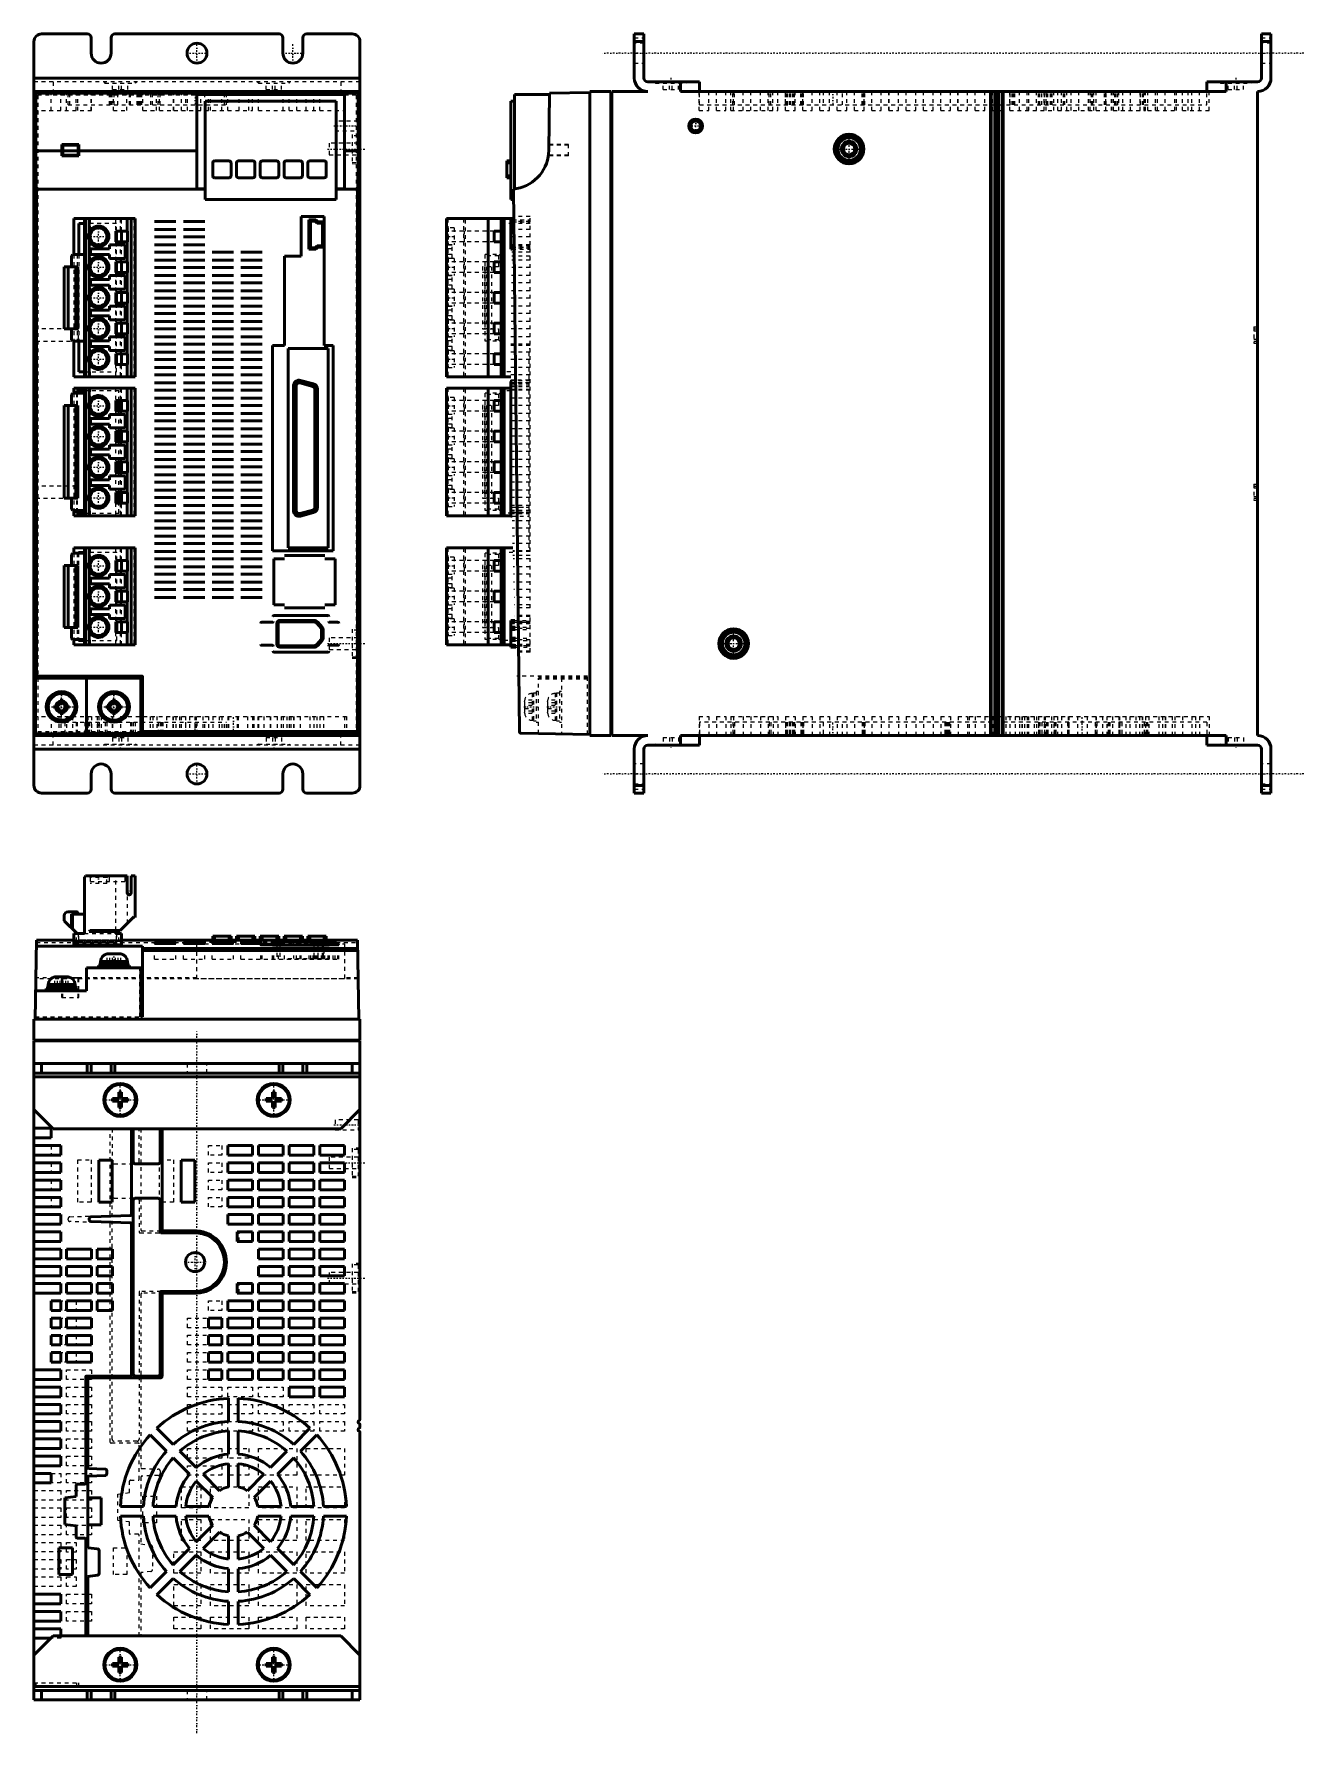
# Model space of a CAD drawing. Header units: millimetres. Extents: x 0 to 331, y -8 to 435.
import ezdxf

# ---------------------------------------------------------------- set-up
doc = ezdxf.new("R2010")
doc.units = ezdxf.units.MM
doc.linetypes.add('Center', pattern=[1.5, 0.45, -0.5, 0.05, -0.5])
doc.linetypes.add('Dashed', pattern=[2, 1, -1])
for name, color, linetype, lineweight in [('AM_4', 7, 'Continuous', 50), ('AM_6', 2, 'Continuous', 35), ('AM_7', 7, 'Center', 25), ('AM_9', 6, 'Dashed', 25)]:
    doc.layers.add(name, color=color, linetype=linetype, lineweight=lineweight)

# ---------------------------------------------------------------- blocks, each defined once
blk = doc.blocks.new('2_MEDLN83SE_5_in_MEDLN83SE_1100')
at = {"layer": 'AM_4'}
for p, q in [((13.15, 214.95), (13.45, 215.25)), ((13.15, 200.2), (13.15, 214.95)), ((13.45, 215.25), (14.35, 215.25)), ((14.35, 215.3), (24.32, 215.3)), ((14.35, 215.25), (14.35, 215.3)), ((24.32, 215.3), (24.32, 210.8)), ((25.32, 215.3), (26.35, 215.3)), ((25.32, 210.8), (25.32, 215.3)), ((26.35, 215.3), (26.35, 204.42)), ((7.9, 203.55), (7.9, 204.9)), ((10.95, 205.9), (8.9, 205.9)), ((13.15, 205.3), (9.75, 205.3)), ((9.75, 201.7), (9.75, 205.3)), ((10.05, 201.4), (10.05, 205.3)), ((11.45, 205.4), (11.45, 205.3)), ((26.05, 204.54), (22.51, 201)), ((26.35, 204.42), (26.05, 204.54)), ((7.9, 203.55), (11.25, 200.2)), ((10.4, 200.2), (13.15, 200.2)), ((10.4, 197.24), (10.4, 200.2)), ((14.65, 201), (14.35, 200.7)), ((14.35, 200.7), (21.25, 200.7)), ((22.51, 201), (14.65, 201)), ((21.25, 200.7), (21.25, 200.2)), ((21.25, 200.2), (22.8, 200.2)), ((22.8, 197.24), (22.8, 200.2)), ((46.6, 199.5), (51.4, 199.5)), ((46.6, 199.5), (46.6, 198.5)), ((47.1, 199.5), (47.1, 198.5)), ((50.9, 199.5), (50.9, 198.5)), ((51.4, 199.5), (51.4, 198.5)), ((52.8, 199.5), (52.8, 198.5)), ((52.8, 199.5), (57.6, 199.5)), ((53.3, 199.5), (53.3, 198.5)), ((57.1, 199.5), (57.1, 198.5)), ((57.6, 199.5), (57.6, 198.5)), ((59, 199.5), (59, 198.5)), ((59, 199.5), (63.8, 199.5)), ((59.5, 199.5), (59.5, 198.5)), ((63.3, 199.5), (63.3, 198.5)), ((63.8, 199.5), (63.8, 198.5)), ((65.2, 199.5), (70, 199.5)), ((65.2, 199.5), (65.2, 198.5)), ((65.7, 199.5), (65.7, 198.5)), ((69.5, 199.5), (69.5, 198.5)), ((70, 199.5), (70, 198.5)), ((71.4, 199.5), (76.2, 199.5)), ((71.4, 199.5), (71.4, 198.5)), ((71.9, 199.5), (71.9, 198.5)), ((75.7, 199.5), (75.7, 198.5)), ((76.2, 199.5), (76.2, 198.5)), ((0.3, 177.9), (0.66, 198.5)), ((0.63, 196.92), (28.32, 196.92)), ((10.4, 198.5), (0.66, 198.5)), ((22.8, 197.24), (10.4, 197.24)), ((22.8, 198.5), (84.34, 198.5)), ((28.32, 196.92), (28.32, 178.5)), ((84.38, 196.27), (28.32, 196.27)), ((84.39, 195.78), (28.32, 195.78)), ((31.45, 198.5), (37.02, 198.5)), ((37.02, 198.49), (31.45, 198.49)), ((31.45, 198.49), (37.02, 198.49)), ((37.02, 198.48), (31.45, 198.48)), ((31.45, 198.47), (37.02, 198.47)), ((37.02, 198.46), (31.45, 198.46)), ((31.45, 198.45), (37.02, 198.45)), ((37.02, 198.43), (31.45, 198.43)), ((31.45, 198.41), (37.02, 198.41)), ((37.02, 198.39), (31.45, 198.39)), ((31.45, 198.37), (37.02, 198.37)), ((37.02, 198.34), (31.45, 198.34)), ((31.45, 198.32), (37.02, 198.32)), ((37.02, 198.28), (31.45, 198.28)), ((31.45, 198.25), (37.02, 198.25)), ((37.02, 198.22), (31.45, 198.22)), ((31.45, 198.19), (37.02, 198.19)), ((37.02, 198.15), (31.45, 198.15)), ((31.45, 198.11), (37.02, 198.11)), ((37.02, 198.06), (31.45, 198.06)), ((31.45, 198.02), (37.02, 198.02)), ((37.02, 197.97), (31.45, 197.97)), ((31.45, 197.93), (37.02, 197.93)), ((37.02, 197.87), (31.45, 197.87)), ((31.45, 197.82), (37.02, 197.82)), ((37.02, 197.77), (31.45, 197.77)), ((31.45, 197.71), (37.02, 197.71)), ((37.02, 197.65), (31.45, 197.65)), ((38.95, 198.5), (44.52, 198.5)), ((44.52, 198.49), (38.95, 198.49)), ((38.95, 198.49), (44.52, 198.49)), ((44.52, 198.48), (38.95, 198.48)), ((38.95, 198.47), (44.52, 198.47)), ((44.52, 198.46), (38.95, 198.46)), ((38.95, 198.45), (44.52, 198.45)), ((44.52, 198.43), (38.95, 198.43)), ((38.95, 198.41), (44.52, 198.41)), ((44.52, 198.39), (38.95, 198.39)), ((38.95, 198.37), (44.52, 198.37)), ((44.52, 198.34), (38.95, 198.34)), ((38.95, 198.32), (44.52, 198.32)), ((44.52, 198.28), (38.95, 198.28)), ((38.95, 198.25), (44.52, 198.25)), ((44.52, 198.22), (38.95, 198.22)), ((38.95, 198.19), (44.52, 198.19)), ((44.52, 198.15), (38.95, 198.15)), ((38.95, 198.11), (44.52, 198.11)), ((44.52, 198.06), (38.95, 198.06)), ((38.95, 198.02), (44.52, 198.02)), ((44.52, 197.97), (38.95, 197.97)), ((38.95, 197.93), (44.52, 197.93)), ((44.52, 197.87), (38.95, 197.87)), ((38.95, 197.82), (44.52, 197.82)), ((44.52, 197.77), (38.95, 197.77)), ((38.95, 197.71), (44.52, 197.71)), ((44.52, 197.65), (38.95, 197.65)), ((46.45, 198.5), (52.02, 198.5)), ((52.02, 198.49), (46.45, 198.49)), ((46.45, 198.49), (52.02, 198.49)), ((52.02, 198.48), (46.45, 198.48)), ((46.45, 198.47), (52.02, 198.47)), ((52.02, 198.46), (46.45, 198.46)), ((46.45, 198.45), (52.02, 198.45)), ((52.02, 198.43), (46.45, 198.43)), ((46.45, 198.41), (52.02, 198.41)), ((52.02, 198.39), (46.45, 198.39)), ((46.45, 198.37), (52.02, 198.37)), ((52.02, 198.34), (46.45, 198.34)), ((46.45, 198.32), (52.02, 198.32)), ((52.02, 198.28), (46.45, 198.28)), ((46.45, 198.25), (52.02, 198.25)), ((52.02, 198.22), (46.45, 198.22)), ((46.45, 198.19), (52.02, 198.19)), ((52.02, 198.15), (46.45, 198.15)), ((46.45, 198.11), (52.02, 198.11)), ((52.02, 198.06), (46.45, 198.06)), ((46.45, 198.02), (52.02, 198.02)), ((52.02, 197.97), (46.45, 197.97)), ((46.45, 197.93), (52.02, 197.93)), ((52.02, 197.87), (46.45, 197.87)), ((46.45, 197.82), (52.02, 197.82)), ((52.02, 197.77), (46.45, 197.77)), ((46.45, 197.71), (52.02, 197.71)), ((52.02, 197.65), (46.45, 197.65)), ((53.95, 198.5), (59.52, 198.5)), ((59.52, 198.49), (53.95, 198.49)), ((53.95, 198.49), (59.52, 198.49)), ((59.52, 198.48), (53.95, 198.48)), ((53.95, 198.47), (59.52, 198.47)), ((59.52, 198.46), (53.95, 198.46)), ((53.95, 198.45), (59.52, 198.45)), ((59.52, 198.43), (53.95, 198.43)), ((53.95, 198.41), (59.52, 198.41)), ((59.52, 198.39), (53.95, 198.39)), ((53.95, 198.37), (59.52, 198.37)), ((59.52, 198.34), (53.95, 198.34)), ((53.95, 198.32), (59.52, 198.32)), ((59.52, 198.28), (53.95, 198.28)), ((53.95, 198.25), (59.52, 198.25)), ((59.52, 198.22), (53.95, 198.22)), ((53.95, 198.19), (59.52, 198.19)), ((59.52, 198.15), (53.95, 198.15)), ((53.95, 198.11), (59.52, 198.11)), ((59.52, 198.06), (53.95, 198.06)), ((53.95, 198.02), (59.52, 198.02)), ((59.52, 197.97), (53.95, 197.97)), ((53.95, 197.93), (59.52, 197.93)), ((59.52, 197.87), (53.95, 197.87)), ((53.95, 197.82), (59.52, 197.82)), ((59.52, 197.77), (53.95, 197.77)), ((53.95, 197.71), (59.52, 197.71)), ((59.52, 197.65), (53.95, 197.65)), ((59.35, 197.23), (59.35, 197.45)), ((59.35, 197.45), (62.15, 197.45)), ((62.15, 197.23), (59.35, 197.23)), ((62.15, 197.23), (62.15, 197.45)), ((62.22, 197.98), (62.22, 198.5)), ((62.22, 198.48), (63.3, 198.48)), ((63.3, 197.98), (62.22, 197.98)), ((62.35, 197.23), (62.35, 197.45)), ((62.55, 197.17), (62.55, 197.5)), ((62.55, 197.5), (63.3, 197.5)), ((76.66, 197.17), (62.55, 197.17)), ((62.57, 197.59), (62.57, 197.93)), ((62.57, 197.93), (63.3, 197.93)), ((63.3, 197.59), (62.57, 197.59)), ((63.3, 198.5), (63.3, 197.17)), ((64.1, 198.5), (64.1, 197.17)), ((73, 198.5), (73, 197.17)), ((74.05, 198.5), (74.05, 197.17)), ((75.17, 198.5), (75.17, 197.17)), ((75.4, 198.5), (75.4, 197.17)), ((78.02, 197.98), (75.4, 197.98)), ((75.4, 197.95), (75.8, 197.95)), ((75.8, 197.57), (75.4, 197.57)), ((75.4, 197.5), (76.66, 197.5)), ((75.6, 198.5), (75.6, 197.98)), ((75.6, 198.01), (75.67, 198.01)), ((75.67, 197.98), (75.67, 198.48)), ((75.67, 198.48), (78.02, 198.48)), ((75.8, 197.59), (75.8, 197.93)), ((75.8, 197.93), (78.57, 197.93)), ((78.57, 197.59), (75.8, 197.59)), ((76.66, 197.17), (76.66, 197.5)), ((76.86, 197.23), (76.86, 197.45)), ((77.06, 197.23), (77.06, 197.45)), ((77.06, 197.45), (79.25, 197.45)), ((79.25, 197.23), (77.06, 197.23)), ((78.02, 198.5), (78.02, 197.98)), ((78.57, 197.93), (78.57, 197.59)), ((79.25, 197.23), (79.25, 197.45)), ((84.34, 198.5), (84.7, 177.9)), ((13.71, 191.3), (27.86, 191.3)), ((13.71, 185.3), (13.71, 191.3)), ((16.86, 191.85), (16.86, 191.3)), ((24.86, 191.85), (16.86, 191.85)), ((17.24, 192.55), (17.24, 191.85)), ((24.48, 192.55), (17.24, 192.55)), ((17.36, 192.9), (17.36, 192.55)), ((24.36, 192.9), (17.36, 192.9)), ((19.11, 194.88), (19.41, 194.9)), ((20.46, 194.9), (19.41, 194.9)), ((22.31, 194.9), (21.26, 194.9)), ((22.31, 194.9), (22.61, 194.88)), ((24.36, 192.55), (24.36, 192.9)), ((24.48, 191.85), (24.48, 192.55)), ((24.86, 191.3), (24.86, 191.85)), ((27.86, 178.5), (27.86, 191.3)), ((28.12, 191.3), (28.32, 191.3)), ((28.12, 178.5), (28.12, 191.3)), ((3.58, 186.55), (3.58, 185.85)), ((10.82, 186.55), (3.58, 186.55)), ((3.7, 186.9), (3.7, 186.55)), ((10.7, 186.9), (3.7, 186.9)), ((5.45, 188.88), (5.75, 188.9)), ((6.8, 188.9), (5.75, 188.9)), ((8.64, 188.9), (7.6, 188.9)), ((8.64, 188.9), (8.95, 188.88)), ((10.7, 186.55), (10.7, 186.9)), ((10.82, 185.85), (10.82, 186.55)), ((0.43, 185.3), (13.71, 185.3)), ((3.2, 185.85), (3.2, 185.3)), ((11.2, 185.85), (3.2, 185.85)), ((11.2, 185.3), (11.2, 185.85)), ((0, 177.9), (0, 172.4)), ((85, 177.9), (0, 177.9)), ((27.86, 178.5), (28.32, 178.5)), ((85, 177.9), (85, 172.4)), ((85, 172.4), (0, 172.4)), ((0, 172.2), (0, 0.3)), ((85, 172.2), (0, 172.2)), ((1, 172.2), (1, 172.4)), ((84, 172.4), (84, 172.2)), ((85, 172.2), (85, 73.47)), ((0, 166.3), (85, 166.3)), ((2, 166.3), (2, 163.8)), ((13.9, 166.3), (13.9, 163.8)), ((14.9, 166.3), (14.9, 163.8)), ((20.1, 166.3), (20.1, 163.8)), ((21.1, 166.3), (21.1, 163.8)), ((63.9, 166.3), (63.9, 163.8)), ((64.9, 166.3), (64.9, 163.8)), ((70.1, 166.3), (70.1, 163.8)), ((71.1, 166.3), (71.1, 163.8)), ((83, 166.3), (83, 163.8)), ((85, 163.8), (0, 163.8)), ((85, 162.8), (0, 162.8)), ((20.5, 156.45), (20.5, 157.15)), ((20.5, 157.15), (22.15, 157.15)), ((22.15, 156.45), (20.5, 156.45)), ((22.15, 157.15), (22.15, 158.8)), ((22.15, 158.8), (22.85, 158.8)), ((22.15, 154.8), (22.15, 156.45)), ((22.85, 158.8), (22.85, 157.15)), ((22.85, 157.15), (24.5, 157.15)), ((24.5, 156.45), (22.85, 156.45)), ((22.85, 156.45), (22.85, 154.8)), ((24.5, 157.15), (24.5, 156.45)), ((60.5, 156.45), (60.5, 157.15)), ((60.5, 157.15), (62.15, 157.15)), ((62.15, 156.45), (60.5, 156.45)), ((62.15, 157.15), (62.15, 158.8)), ((62.15, 158.8), (62.85, 158.8)), ((62.15, 154.8), (62.15, 156.45)), ((62.85, 158.8), (62.85, 157.15)), ((62.85, 157.15), (64.5, 157.15)), ((64.5, 156.45), (62.85, 156.45)), ((62.85, 156.45), (62.85, 154.8)), ((64.5, 157.15), (64.5, 156.45)), ((0, 154.3), (5, 149.3)), ((22.85, 154.8), (22.15, 154.8)), ((62.85, 154.8), (62.15, 154.8)), ((80, 149.3), (85, 154.3)), ((0, 149.4), (4.5, 149.4)), ((4.5, 146.9), (0, 146.9)), ((4.5, 149.4), (4.5, 146.9)), ((80, 149.3), (5, 149.3)), ((25.4, 126.89), (25.4, 149.3)), ((25.9, 149.3), (25.9, 140.64)), ((32.9, 140.64), (32.9, 149.3)), ((33.4, 149.3), (33.4, 122.85)), ((0, 144.9), (7, 144.9)), ((7, 142.4), (0, 142.4)), ((7, 144.9), (7, 142.4)), ((50.5, 142.4), (50.5, 144.9)), ((50.5, 144.9), (57, 144.9)), ((57, 142.4), (50.5, 142.4)), ((57, 144.9), (57, 142.4)), ((58.5, 142.4), (58.5, 144.9)), ((58.5, 144.9), (65, 144.9)), ((65, 142.4), (58.5, 142.4)), ((65, 144.9), (65, 142.4)), ((66.5, 142.4), (66.5, 144.9)), ((66.5, 144.9), (73, 144.9)), ((73, 142.4), (66.5, 142.4)), ((73, 144.9), (73, 142.4)), ((74.5, 142.4), (74.5, 144.9)), ((74.5, 144.9), (81, 144.9)), ((81, 142.4), (74.5, 142.4)), ((81, 144.9), (81, 142.4)), ((0, 140.4), (7, 140.4)), ((7, 137.9), (0, 137.9)), ((7, 140.4), (7, 137.9)), ((16.9, 130.14), (16.9, 141.14)), ((16.9, 141.14), (20.4, 141.14)), ((20.4, 141.14), (20.4, 130.14)), ((26.4, 140.14), (32.4, 140.14)), ((38.4, 130.14), (38.4, 141.14)), ((38.4, 141.14), (41.9, 141.14)), ((41.9, 141.14), (41.9, 130.14)), ((50.5, 137.9), (50.5, 140.4)), ((50.5, 140.4), (57, 140.4)), ((57, 137.9), (50.5, 137.9)), ((57, 140.4), (57, 137.9)), ((58.5, 137.9), (58.5, 140.4)), ((58.5, 140.4), (65, 140.4)), ((65, 137.9), (58.5, 137.9)), ((65, 140.4), (65, 137.9)), ((66.5, 137.9), (66.5, 140.4)), ((66.5, 140.4), (73, 140.4)), ((73, 137.9), (66.5, 137.9)), ((73, 140.4), (73, 137.9)), ((74.5, 137.9), (74.5, 140.4)), ((74.5, 140.4), (81, 140.4)), ((81, 137.9), (74.5, 137.9)), ((81, 140.4), (81, 137.9)), ((0, 135.9), (7, 135.9)), ((7, 133.4), (0, 133.4)), ((7, 135.9), (7, 133.4)), ((50.5, 133.4), (50.5, 135.9)), ((50.5, 135.9), (57, 135.9)), ((57, 133.4), (50.5, 133.4)), ((57, 135.9), (57, 133.4)), ((58.5, 133.4), (58.5, 135.9)), ((58.5, 135.9), (65, 135.9)), ((65, 133.4), (58.5, 133.4)), ((65, 135.9), (65, 133.4)), ((66.5, 133.4), (66.5, 135.9)), ((66.5, 135.9), (73, 135.9)), ((73, 133.4), (66.5, 133.4)), ((73, 135.9), (73, 133.4)), ((74.5, 133.4), (74.5, 135.9)), ((74.5, 135.9), (81, 135.9)), ((81, 133.4), (74.5, 133.4)), ((81, 135.9), (81, 133.4)), ((0, 131.4), (7, 131.4)), ((7, 128.9), (0, 128.9)), ((7, 131.4), (7, 128.9)), ((20.4, 130.14), (16.9, 130.14)), ((25.9, 85.3), (25.9, 130.67)), ((26.4, 131.17), (32.4, 131.17)), ((32.9, 130.67), (32.9, 122.35)), ((41.9, 130.14), (38.4, 130.14)), ((50.5, 128.9), (50.5, 131.4)), ((50.5, 131.4), (57, 131.4)), ((57, 128.9), (50.5, 128.9)), ((57, 131.4), (57, 128.9)), ((58.5, 128.9), (58.5, 131.4)), ((58.5, 131.4), (65, 131.4)), ((65, 128.9), (58.5, 128.9)), ((65, 131.4), (65, 128.9)), ((66.5, 128.9), (66.5, 131.4)), ((66.5, 131.4), (73, 131.4)), ((73, 128.9), (66.5, 128.9)), ((73, 131.4), (73, 128.9)), ((74.5, 128.9), (74.5, 131.4)), ((74.5, 131.4), (81, 131.4)), ((81, 128.9), (74.5, 128.9)), ((81, 131.4), (81, 128.9)), ((0, 126.9), (7, 126.9)), ((7, 124.4), (0, 124.4)), ((7, 126.9), (7, 124.4)), ((14.4, 125.57), (14.4, 125.83)), ((14.88, 126.33), (25.21, 126.69)), ((25.21, 124.71), (14.88, 125.07)), ((25.4, 85), (25.4, 124.51)), ((50.5, 124.4), (50.5, 126.9)), ((50.5, 126.9), (57, 126.9)), ((57, 124.4), (50.5, 124.4)), ((57, 126.9), (57, 124.4)), ((58.5, 124.4), (58.5, 126.9)), ((58.5, 126.9), (65, 126.9)), ((65, 124.4), (58.5, 124.4)), ((65, 126.9), (65, 124.4)), ((66.5, 124.4), (66.5, 126.9)), ((66.5, 126.9), (73, 126.9)), ((73, 124.4), (66.5, 124.4)), ((73, 126.9), (73, 124.4)), ((74.5, 124.4), (74.5, 126.9)), ((74.5, 126.9), (81, 126.9)), ((81, 124.4), (74.5, 124.4)), ((81, 126.9), (81, 124.4)), ((0, 122.4), (7, 122.4)), ((7, 119.9), (0, 119.9)), ((7, 122.4), (7, 119.9)), ((33.1, 122.15), (42.48, 122.15)), ((33.6, 122.65), (42.5, 122.65)), ((53, 119.9), (53, 122.4)), ((53, 122.4), (57, 122.4)), ((57, 119.9), (53, 119.9)), ((57, 122.4), (57, 119.9)), ((58.5, 119.9), (58.5, 122.4)), ((58.5, 122.4), (65, 122.4)), ((65, 119.9), (58.5, 119.9)), ((65, 122.4), (65, 119.9)), ((66.5, 119.9), (66.5, 122.4)), ((66.5, 122.4), (73, 122.4)), ((73, 119.9), (66.5, 119.9)), ((73, 122.4), (73, 119.9)), ((74.5, 119.9), (74.5, 122.4)), ((74.5, 122.4), (81, 122.4)), ((81, 119.9), (74.5, 119.9)), ((81, 122.4), (81, 119.9)), ((0, 117.9), (7, 117.9)), ((7, 115.4), (0, 115.4)), ((7, 117.9), (7, 115.4)), ((8.5, 115.4), (8.5, 117.9)), ((8.5, 117.9), (15, 117.9)), ((15, 115.4), (8.5, 115.4)), ((15, 117.9), (15, 115.4)), ((16.5, 115.4), (16.5, 117.9)), ((16.5, 117.9), (20.5, 117.9)), ((20.5, 115.4), (16.5, 115.4)), ((20.5, 117.9), (20.5, 115.4)), ((58.5, 115.4), (58.5, 117.9)), ((58.5, 117.9), (65, 117.9)), ((65, 115.4), (58.5, 115.4)), ((65, 117.9), (65, 115.4)), ((66.5, 115.4), (66.5, 117.9)), ((66.5, 117.9), (73, 117.9)), ((73, 115.4), (66.5, 115.4)), ((73, 117.9), (73, 115.4)), ((74.5, 115.4), (74.5, 117.9)), ((74.5, 117.9), (81, 117.9)), ((81, 115.4), (74.5, 115.4)), ((81, 117.9), (81, 115.4)), ((0, 113.4), (7, 113.4)), ((7, 110.9), (0, 110.9)), ((7, 113.4), (7, 110.9)), ((8.5, 110.9), (8.5, 113.4)), ((8.5, 113.4), (15, 113.4)), ((15, 110.9), (8.5, 110.9)), ((15, 113.4), (15, 110.9)), ((16.5, 110.9), (16.5, 113.4)), ((16.5, 113.4), (20.5, 113.4)), ((20.5, 110.9), (16.5, 110.9)), ((20.5, 113.4), (20.5, 110.9)), ((58.5, 110.9), (58.5, 113.4)), ((58.5, 113.4), (65, 113.4)), ((65, 110.9), (58.5, 110.9)), ((65, 113.4), (65, 110.9)), ((66.5, 110.9), (66.5, 113.4)), ((66.5, 113.4), (73, 113.4)), ((73, 110.9), (66.5, 110.9)), ((73, 113.4), (73, 110.9)), ((74.5, 110.9), (74.5, 113.4)), ((74.5, 113.4), (81, 113.4)), ((81, 110.9), (74.5, 110.9)), ((81, 113.4), (81, 110.9)), ((0, 108.9), (7, 108.9)), ((7, 106.4), (0, 106.4)), ((7, 108.9), (7, 106.4)), ((8.5, 106.4), (8.5, 108.9)), ((8.5, 108.9), (15, 108.9)), ((15, 106.4), (8.5, 106.4)), ((15, 108.9), (15, 106.4)), ((16.5, 106.4), (16.5, 108.9)), ((16.5, 108.9), (20.5, 108.9)), ((20.5, 106.4), (16.5, 106.4)), ((20.5, 108.9), (20.5, 106.4)), ((32.9, 106.68), (32.9, 85.3)), ((42.48, 106.88), (33.1, 106.88)), ((42.5, 106.38), (33.6, 106.38)), ((53, 106.4), (53, 108.9)), ((53, 108.9), (57, 108.9)), ((57, 106.4), (53, 106.4)), ((57, 108.9), (57, 106.4)), ((58.5, 106.4), (58.5, 108.9)), ((58.5, 108.9), (65, 108.9)), ((65, 106.4), (58.5, 106.4)), ((65, 108.9), (65, 106.4)), ((66.5, 106.4), (66.5, 108.9)), ((66.5, 108.9), (73, 108.9)), ((73, 106.4), (66.5, 106.4)), ((73, 108.9), (73, 106.4)), ((74.5, 106.4), (74.5, 108.9)), ((74.5, 108.9), (81, 108.9)), ((81, 106.4), (74.5, 106.4)), ((81, 108.9), (81, 106.4)), ((4.5, 101.9), (4.5, 104.4)), ((4.5, 104.4), (7, 104.4)), ((7, 104.4), (7, 101.9)), ((8.5, 101.9), (8.5, 104.4)), ((8.5, 104.4), (15, 104.4)), ((15, 104.4), (15, 101.9)), ((16.5, 101.9), (16.5, 104.4)), ((16.5, 104.4), (20.5, 104.4)), ((20.5, 104.4), (20.5, 101.9)), ((33.4, 106.18), (33.4, 84.8)), ((50.5, 101.9), (50.5, 104.4)), ((50.5, 104.4), (57, 104.4)), ((57, 104.4), (57, 101.9)), ((58.5, 101.9), (58.5, 104.4)), ((58.5, 104.4), (65, 104.4)), ((65, 104.4), (65, 101.9)), ((66.5, 101.9), (66.5, 104.4)), ((66.5, 104.4), (73, 104.4)), ((73, 104.4), (73, 101.9)), ((74.5, 101.9), (74.5, 104.4)), ((74.5, 104.4), (81, 104.4)), ((81, 104.4), (81, 101.9)), ((7, 101.9), (4.5, 101.9)), ((4.5, 97.4), (4.5, 99.9)), ((4.5, 99.9), (7, 99.9)), ((7, 99.9), (7, 97.4)), ((15, 101.9), (8.5, 101.9)), ((8.5, 97.4), (8.5, 99.9)), ((8.5, 99.9), (15, 99.9)), ((15, 99.9), (15, 97.4)), ((20.5, 101.9), (16.5, 101.9)), ((45.5, 97.4), (45.5, 99.9)), ((45.5, 99.9), (49, 99.9)), ((49, 99.9), (49, 97.4)), ((57, 101.9), (50.5, 101.9)), ((50.5, 97.4), (50.5, 99.9)), ((50.5, 99.9), (57, 99.9)), ((57, 99.9), (57, 97.4)), ((65, 101.9), (58.5, 101.9)), ((58.5, 97.4), (58.5, 99.9)), ((58.5, 99.9), (65, 99.9)), ((65, 99.9), (65, 97.4)), ((73, 101.9), (66.5, 101.9)), ((66.5, 97.4), (66.5, 99.9)), ((66.5, 99.9), (73, 99.9)), ((73, 99.9), (73, 97.4)), ((81, 101.9), (74.5, 101.9)), ((74.5, 97.4), (74.5, 99.9)), ((74.5, 99.9), (81, 99.9)), ((81, 99.9), (81, 97.4)), ((7, 97.4), (4.5, 97.4)), ((4.5, 92.9), (4.5, 95.4)), ((4.5, 95.4), (7, 95.4)), ((7, 95.4), (7, 92.9)), ((15, 97.4), (8.5, 97.4)), ((8.5, 92.9), (8.5, 95.4)), ((8.5, 95.4), (15, 95.4)), ((15, 95.4), (15, 92.9)), ((49, 97.4), (45.5, 97.4)), ((45.5, 92.9), (45.5, 95.4)), ((45.5, 95.4), (49, 95.4)), ((49, 95.4), (49, 92.9)), ((57, 97.4), (50.5, 97.4)), ((50.5, 92.9), (50.5, 95.4)), ((50.5, 95.4), (57, 95.4)), ((57, 95.4), (57, 92.9)), ((65, 97.4), (58.5, 97.4)), ((58.5, 92.9), (58.5, 95.4)), ((58.5, 95.4), (65, 95.4)), ((65, 95.4), (65, 92.9)), ((73, 97.4), (66.5, 97.4)), ((66.5, 92.9), (66.5, 95.4)), ((66.5, 95.4), (73, 95.4)), ((73, 95.4), (73, 92.9)), ((81, 97.4), (74.5, 97.4)), ((74.5, 92.9), (74.5, 95.4)), ((74.5, 95.4), (81, 95.4)), ((81, 95.4), (81, 92.9)), ((7, 92.9), (4.5, 92.9)), ((4.5, 88.4), (4.5, 90.9)), ((4.5, 90.9), (7, 90.9)), ((7, 90.9), (7, 88.4)), ((15, 92.9), (8.5, 92.9)), ((8.5, 88.4), (8.5, 90.9)), ((8.5, 90.9), (15, 90.9)), ((15, 90.9), (15, 88.4)), ((49, 92.9), (45.5, 92.9)), ((45.5, 88.4), (45.5, 90.9)), ((45.5, 90.9), (49, 90.9)), ((49, 90.9), (49, 88.4)), ((57, 92.9), (50.5, 92.9)), ((50.5, 88.4), (50.5, 90.9)), ((50.5, 90.9), (57, 90.9)), ((57, 90.9), (57, 88.4)), ((65, 92.9), (58.5, 92.9)), ((58.5, 88.4), (58.5, 90.9)), ((58.5, 90.9), (65, 90.9)), ((65, 90.9), (65, 88.4)), ((73, 92.9), (66.5, 92.9)), ((66.5, 88.4), (66.5, 90.9)), ((66.5, 90.9), (73, 90.9)), ((73, 90.9), (73, 88.4)), ((81, 92.9), (74.5, 92.9)), ((74.5, 88.4), (74.5, 90.9)), ((74.5, 90.9), (81, 90.9)), ((81, 90.9), (81, 88.4)), ((0, 86.4), (7, 86.4)), ((7, 88.4), (4.5, 88.4)), ((7, 86.4), (7, 83.9)), ((15, 88.4), (8.5, 88.4)), ((13.5, 56.8), (13.5, 84.6)), ((13.7, 84.8), (25.2, 84.8)), ((32.9, 84.3), (14.2, 84.3)), ((32.4, 84.8), (26.4, 84.8)), ((49, 88.4), (45.5, 88.4)), ((45.5, 83.9), (45.5, 86.4)), ((45.5, 86.4), (49, 86.4)), ((49, 86.4), (49, 83.9)), ((57, 88.4), (50.5, 88.4)), ((50.5, 83.9), (50.5, 86.4)), ((50.5, 86.4), (57, 86.4)), ((57, 86.4), (57, 83.9)), ((65, 88.4), (58.5, 88.4)), ((58.5, 83.9), (58.5, 86.4)), ((58.5, 86.4), (65, 86.4)), ((65, 86.4), (65, 83.9)), ((73, 88.4), (66.5, 88.4)), ((66.5, 83.9), (66.5, 86.4)), ((66.5, 86.4), (73, 86.4)), ((73, 86.4), (73, 83.9)), ((81, 88.4), (74.5, 88.4)), ((74.5, 83.9), (74.5, 86.4)), ((74.5, 86.4), (81, 86.4)), ((81, 86.4), (81, 83.9)), ((7, 83.9), (0, 83.9)), ((0, 81.9), (7, 81.9)), ((7, 81.9), (7, 79.4)), ((14, 84.1), (14, 60.88)), ((49, 83.9), (45.5, 83.9)), ((57, 83.9), (50.5, 83.9)), ((65, 83.9), (58.5, 83.9)), ((73, 83.9), (66.5, 83.9)), ((66.5, 79.4), (66.5, 81.9)), ((66.5, 81.9), (73, 81.9)), ((73, 81.9), (73, 79.4)), ((81, 83.9), (74.5, 83.9)), ((74.5, 79.4), (74.5, 81.9)), ((74.5, 81.9), (81, 81.9)), ((81, 81.9), (81, 79.4)), ((7, 79.4), (0, 79.4)), ((0, 77.4), (7, 77.4)), ((7, 77.4), (7, 74.9)), ((50.75, 72.97), (50.75, 78.98)), ((53.25, 78.98), (53.25, 72.97)), ((73, 79.4), (66.5, 79.4)), ((81, 79.4), (74.5, 79.4)), ((7, 74.9), (0, 74.9)), ((0, 72.9), (7, 72.9)), ((7, 72.9), (7, 70.4)), ((32.04, 71.23), (36.29, 66.98)), ((67.71, 66.98), (71.96, 71.23)), ((85, 72.13), (85, 71.47)), ((7, 70.4), (0, 70.4)), ((0, 68.4), (7, 68.4)), ((7, 68.4), (7, 65.9)), ((34.52, 65.21), (30.27, 69.46)), ((50.75, 64.45), (50.75, 70.46)), ((53.25, 70.46), (53.25, 64.45)), ((73.73, 69.46), (69.48, 65.21)), ((85, 70.13), (85, 0.3)), ((7, 65.9), (0, 65.9)), ((0, 63.9), (7, 63.9)), ((7, 63.9), (7, 61.4)), ((40.55, 59.19), (36.29, 63.44)), ((38.06, 65.21), (42.31, 60.95)), ((61.69, 60.95), (65.94, 65.21)), ((67.71, 63.44), (63.45, 59.19)), ((7, 61.4), (0, 61.4)), ((0, 59.4), (4.5, 59.4)), ((4.5, 59.4), (4.5, 56.9)), ((14, 58.5), (14, 40.01)), ((14.19, 60.68), (18.52, 60.53)), ((18.52, 58.85), (14.19, 58.7)), ((19, 60.03), (19, 59.35)), ((44.09, 59.18), (48.37, 54.89)), ((50.75, 55.88), (50.75, 61.94)), ((53.25, 61.94), (53.25, 55.88)), ((55.63, 54.89), (59.91, 59.18)), ((4.5, 56.9), (0, 56.9)), ((8, 53.01), (11, 53.38)), ((11, 53.38), (11, 56.37)), ((11.23, 56.6), (13.3, 56.6)), ((46.61, 53.13), (42.32, 57.41)), ((61.68, 57.41), (57.39, 53.13)), ((8, 46.1), (8, 53.01)), ((14, 53), (17.5, 53)), ((17.5, 53), (17.5, 46)), ((22.52, 50.75), (28.53, 50.75)), ((31.04, 50.75), (37.05, 50.75)), ((39.56, 50.75), (45.62, 50.75)), ((58.38, 50.75), (64.44, 50.75)), ((66.95, 50.75), (72.96, 50.75)), ((75.47, 50.75), (81.48, 50.75)), ((11, 45.73), (8, 46.1)), ((11, 42.71), (11, 45.73)), ((17.5, 46), (14, 46)), ((28.53, 48.25), (22.52, 48.25)), ((37.05, 48.25), (31.04, 48.25)), ((45.62, 48.25), (39.56, 48.25)), ((42.32, 41.59), (46.61, 45.87)), ((57.39, 45.87), (61.68, 41.59)), ((64.44, 48.25), (58.38, 48.25)), ((72.96, 48.25), (66.95, 48.25)), ((81.48, 48.25), (75.47, 48.25)), ((6.5, 33), (6.5, 40)), ((6.5, 40), (10, 40)), ((10, 40), (10, 33)), ((13.3, 42.51), (11.2, 42.51)), ((13.5, 17), (13.5, 42.31)), ((14, 40.01), (16.56, 39.7)), ((48.37, 44.11), (44.09, 39.82)), ((50.75, 37.06), (50.75, 43.12)), ((53.25, 43.12), (53.25, 37.06)), ((59.91, 39.82), (55.63, 44.11)), ((17, 39.2), (17, 33.32)), ((36.29, 35.56), (40.55, 39.81)), ((42.31, 38.05), (38.06, 33.79)), ((65.94, 33.79), (61.69, 38.05)), ((63.45, 39.81), (67.71, 35.56)), ((10, 33), (6.5, 33)), ((16.56, 32.82), (14, 32.51)), ((14, 32.51), (14, 17)), ((30.27, 29.54), (34.52, 33.79)), ((36.29, 32.02), (32.04, 27.77)), ((50.75, 28.54), (50.75, 34.55)), ((53.25, 34.55), (53.25, 28.54)), ((71.96, 27.77), (67.71, 32.02)), ((69.48, 33.79), (73.73, 29.54)), ((0, 27.9), (7, 27.9)), ((7, 27.9), (7, 25.4)), ((7, 25.4), (0, 25.4)), ((0, 23.4), (7, 23.4)), ((7, 23.4), (7, 20.9)), ((50.75, 20.02), (50.75, 26.03)), ((53.25, 26.03), (53.25, 20.02)), ((7, 20.9), (0, 20.9)), ((0, 18.9), (7, 18.9)), ((7, 18.9), (7, 17)), ((5, 17), (0, 12)), ((4.4, 16.4), (0, 16.4)), ((80, 17), (5, 17)), ((85, 12), (80, 17)), ((20.5, 9.15), (20.5, 9.85)), ((20.5, 9.85), (22.15, 9.85)), ((22.15, 9.15), (20.5, 9.15)), ((22.15, 11.5), (22.85, 11.5)), ((22.15, 9.85), (22.15, 11.5)), ((22.15, 7.5), (22.15, 9.15)), ((22.85, 11.5), (22.85, 9.85)), ((22.85, 9.85), (24.5, 9.85)), ((24.5, 9.15), (22.85, 9.15)), ((22.85, 9.15), (22.85, 7.5)), ((24.5, 9.85), (24.5, 9.15)), ((60.5, 9.15), (60.5, 9.85)), ((60.5, 9.85), (62.15, 9.85)), ((62.15, 9.15), (60.5, 9.15)), ((62.15, 9.85), (62.15, 11.5)), ((62.15, 11.5), (62.85, 11.5)), ((62.15, 7.5), (62.15, 9.15)), ((62.85, 11.5), (62.85, 9.85)), ((62.85, 9.85), (64.5, 9.85)), ((64.5, 9.15), (62.85, 9.15)), ((62.85, 9.15), (62.85, 7.5)), ((64.5, 9.85), (64.5, 9.15)), ((22.85, 7.5), (22.15, 7.5)), ((62.85, 7.5), (62.15, 7.5)), ((85, 3.8), (0, 3.8)), ((0, 2.8), (85, 2.8)), ((85, 0.3), (0, 0.3)), ((2, 2.8), (2, 0.3)), ((13.9, 2.8), (13.9, 0.3)), ((14.9, 2.8), (14.9, 0.3)), ((20.1, 2.8), (20.1, 0.3)), ((21.1, 2.8), (21.1, 0.3)), ((63.9, 2.8), (63.9, 0.3)), ((64.9, 2.8), (64.9, 0.3)), ((70.1, 2.8), (70.1, 0.3)), ((71.1, 2.8), (71.1, 0.3)), ((83, 2.8), (83, 0.3))]:
    blk.add_line(p, q, dxfattribs=at)
for points in [[(59.15, 197.44), (59.16, 197.44), (59.19, 197.44), (59.24, 197.44), (59.31, 197.44), (59.35, 197.45)], [(59.35, 197.23), (59.28, 197.23), (59.23, 197.24), (59.18, 197.24), (59.15, 197.24), (59.15, 197.24)], [(62.35, 197.45), (62.34, 197.45), (62.31, 197.45), (62.26, 197.45), (62.19, 197.45), (62.15, 197.45)], [(62.15, 197.23), (62.22, 197.23), (62.27, 197.23), (62.32, 197.23), (62.35, 197.23), (62.35, 197.23)], [(62.35, 197.5), (62.36, 197.5), (62.39, 197.5), (62.44, 197.5), (62.51, 197.5), (62.55, 197.5)], [(62.55, 197.17), (62.48, 197.17), (62.43, 197.17), (62.38, 197.17), (62.35, 197.17), (62.35, 197.18)], [(76.66, 197.5), (76.73, 197.5), (76.79, 197.5), (76.83, 197.5), (76.86, 197.5), (76.86, 197.5)], [(76.86, 197.18), (76.85, 197.17), (76.82, 197.17), (76.77, 197.17), (76.71, 197.17), (76.66, 197.17)], [(77.06, 197.45), (77, 197.45), (76.94, 197.45), (76.89, 197.45), (76.87, 197.45), (76.86, 197.45)], [(76.86, 197.23), (76.87, 197.23), (76.91, 197.23), (76.96, 197.23), (77.02, 197.23), (77.06, 197.23)], [(79.25, 197.45), (79.32, 197.44), (79.37, 197.44), (79.42, 197.44), (79.45, 197.44), (79.45, 197.44)], [(79.45, 197.24), (79.44, 197.24), (79.41, 197.24), (79.36, 197.24), (79.29, 197.23), (79.25, 197.23)], [(20.46, 194.88), (20.86, 194.88), (21.26, 194.88)], [(6.8, 188.88), (7.2, 188.88), (7.6, 188.88)]]:
    blk.add_lwpolyline(points, dxfattribs=at)
for centre, radius in [((22.5, 156.8), 4.3), ((22.5, 156.8), 4), ((62.5, 156.8), 4.3), ((62.5, 156.8), 4), ((42.01, 114.52), 2.5), ((22.5, 9.5), 4.3), ((22.5, 9.5), 4), ((62.5, 9.5), 4.3), ((62.5, 9.5), 4)]:
    blk.add_circle(centre, radius, dxfattribs=at)
for centre, radius, start, end in [((24.82, 210.8), 0.5, 180, 0), ((8.9, 204.9), 1, 90, 180), ((10.95, 205.4), 0.5, 0, 90), ((19.36, 192.9), 2, 97.1634, 180), ((22.36, 192.9), 2, 0, 82.8169), ((5.7, 186.9), 2, 97.1634, 180), ((8.7, 186.9), 2, 0, 82.8169), ((26.4, 140.64), 0.5, 180, 270), ((32.4, 140.64), 0.5, 270, 0), ((26.4, 130.67), 0.5, 90, 180), ((32.4, 130.67), 0.5, 0, 90), ((14.9, 125.83), 0.5, 92, 180), ((14.9, 125.57), 0.5, 180, 268), ((25.2, 126.89), 0.2, 272, 0), ((25.2, 124.51), 0.2, 0, 88), ((33.1, 122.35), 0.2, 180, 270), ((33.6, 122.85), 0.2, 180, 270), ((42.01, 114.52), 7.65, 273.5886, 86.4114), ((42.01, 114.52), 8.15, 273.4767, 86.5233), ((33.1, 106.68), 0.2, 90, 180), ((33.6, 106.18), 0.2, 90, 180), ((13.7, 84.6), 0.2, 90, 180), ((14.2, 84.1), 0.2, 90, 180), ((25.2, 85), 0.2, 270, 0.0001), ((26.4, 85.3), 0.5, 180, 270), ((32.4, 85.3), 0.5, 270, 0), ((32.9, 84.8), 0.5, 270, 0), ((52, 49.5), 29.5, 92.4283, 132.5717), ((52, 49.5), 29.5, 47.4283, 87.5717), ((52, 49.5), 23.5, 93.0491, 131.9509), ((52, 49.5), 23.5, 48.0491, 86.9509), ((85, 72.8), 0.5, 106.6015, 253.3985), ((85, 70.8), 0.5, 106.6015, 253.3985), ((84.8, 73.47), 0.2, 286.6015, 359.765), ((84.8, 72.13), 0.2, 0, 73.3985), ((84.8, 71.47), 0.2, 286.6015, 0), ((52, 49.5), 29.5, 137.4283, 177.5717), ((52, 49.5), 21, 93.4125, 131.5875), ((52, 49.5), 21, 48.4125, 86.5875), ((52, 49.5), 29.5, 2.4283, 42.5717), ((84.8, 70.13), 0.2, 0, 73.3985), ((52, 49.5), 23.5, 138.0491, 176.9509), ((52, 49.5), 21, 138.4125, 176.5875), ((52, 49.5), 15, 94.7802, 130.2198), ((52, 49.5), 15, 49.7802, 85.2198), ((52, 49.5), 21, 3.4125, 41.5875), ((52, 49.5), 23.5, 3.0491, 41.9509), ((14.2, 60.88), 0.2, 180, 268), ((14.2, 58.5), 0.2, 92, 180), ((18.5, 60.03), 0.5, 0, 88), ((18.5, 59.35), 0.5, 272, 0), ((52, 49.5), 15, 139.7802, 175.2198), ((52, 49.5), 12.5, 95.7392, 129.2608), ((52, 49.5), 12.5, 50.7392, 84.2608), ((52, 49.5), 15, 4.7802, 40.2198), ((11.23, 56.37), 0.23, 90, 180), ((13.3, 56.8), 0.2, 270, 0), ((52, 49.5), 12.5, 140.7392, 174.2608), ((52, 49.5), 6.5, 101.0875, 123.9125), ((52, 49.5), 6.5, 56.0875, 78.9125), ((52, 49.5), 12.5, 5.7392, 39.2608), ((52, 49.5), 6.5, 146.0875, 168.9125), ((52, 49.5), 6.5, 11.0875, 33.9125), ((52, 49.5), 29.5, 182.4283, 222.5717), ((52, 49.5), 23.5, 183.0491, 221.9509), ((52, 49.5), 21, 183.4125, 221.5875), ((52, 49.5), 15, 184.7802, 220.2198), ((52, 49.5), 12.5, 185.7392, 219.2608), ((52, 49.5), 6.5, 191.0875, 213.9125), ((52, 49.5), 6.5, 326.0875, 348.9125), ((52, 49.5), 12.5, 320.7392, 354.2608), ((52, 49.5), 15, 319.7802, 355.2198), ((52, 49.5), 21, 318.4125, 356.5875), ((52, 49.5), 23.5, 318.0491, 356.9509), ((52, 49.5), 29.5, 317.4283, 357.5717), ((11.2, 42.71), 0.2, 180, 270), ((13.3, 42.31), 0.2, 0, 90), ((52, 49.5), 6.5, 236.0875, 258.9125), ((52, 49.5), 6.5, 281.0875, 303.9125), ((16.5, 39.2), 0.5, 0, 83), ((52, 49.5), 15, 229.7802, 265.2198), ((52, 49.5), 12.5, 230.7392, 264.2608), ((52, 49.5), 12.5, 275.7392, 309.2608), ((52, 49.5), 15, 274.7802, 310.2198), ((16.5, 33.32), 0.5, 277, 0), ((52, 49.5), 23.5, 228.0491, 266.9509), ((52, 49.5), 21, 228.4125, 266.5875), ((52, 49.5), 21, 273.4125, 311.5875), ((52, 49.5), 23.5, 273.0491, 311.9509), ((52, 49.5), 29.5, 227.4283, 267.5717), ((52, 49.5), 29.5, 272.4283, 312.5717)]:
    blk.add_arc(centre, radius, start, end, dxfattribs=at)
at = {"layer": 'AM_7'}
for p, q in [((16.82, 215.4), (16.82, 213.2)), ((24.3, 210.8), (25.35, 210.8)), ((24.82, 210.28), (24.82, 211.32)), ((20.86, 195.08), (20.86, 191.12)), ((7.2, 189.08), (7.2, 185.12)), ((42.5, -8.31), (42.5, 174.62)), ((22.5, 152.28), (22.5, 161.31)), ((62.5, 152.28), (62.5, 161.31)), ((17.98, 156.8), (27.01, 156.8)), ((57.98, 156.8), (67.01, 156.8)), ((78.18, 150.3), (85.33, 150.3)), ((76.55, 140.4), (86.45, 140.4)), ((42.01, 111.89), (42.01, 117.14)), ((39.38, 114.52), (44.63, 114.52)), ((76.55, 110.3), (86.45, 110.3)), ((22.5, 4.99), (22.5, 14.01)), ((62.5, 4.99), (62.5, 14.01)), ((17.98, 9.5), (27.01, 9.5)), ((57.98, 9.5), (67.01, 9.5))]:
    blk.add_line(p, q, dxfattribs=at)
at = {"layer": 'AM_9'}
for p, q in [((14.17, 215.25), (14.62, 214.8)), ((14.62, 214.8), (14.62, 213.3)), ((19.02, 214.8), (14.62, 214.8)), ((19.02, 213.3), (14.62, 213.3)), ((14.72, 213.8), (14.72, 215.3)), ((14.72, 213.8), (23.73, 213.8)), ((19.02, 214.8), (19.52, 215.3)), ((19.02, 213.3), (19.02, 214.8)), ((19.73, 213.8), (19.73, 215.3)), ((21.38, 201), (21.38, 215.3)), ((23.73, 213.8), (23.73, 215.3)), ((24.38, 202.87), (24.38, 210.58)), ((11.1, 198.19), (11.1, 200.2)), ((11.6, 197.28), (11.6, 200.2)), ((11.7, 198.5), (11.7, 200.2)), ((13.15, 200.2), (21.25, 200.2)), ((21.5, 198.5), (21.5, 200.2)), ((21.6, 197.28), (21.6, 200.2)), ((22.1, 198.19), (22.1, 200.2)), ((0.64, 197.83), (44.61, 197.83)), ((22.8, 198.5), (10.4, 198.5)), ((10.4, 198.5), (22.8, 198.5)), ((22.8, 198.5), (10.4, 198.5)), ((22.8, 198.17), (10.4, 198.17)), ((10.4, 198.02), (22.8, 198.02)), ((10.4, 198), (22.8, 198)), ((11.1, 198.5), (22.1, 198.5)), ((22.1, 198.19), (11.1, 198.19)), ((11.6, 197.97), (21.6, 197.97)), ((21.6, 197.28), (11.6, 197.28)), ((11.7, 198.5), (11.7, 198.05)), ((21.5, 198.5), (11.7, 198.5)), ((11.7, 198.05), (21.5, 198.05)), ((21.5, 198.05), (21.5, 198.5)), ((31.45, 198.5), (31.45, 198.5)), ((37.02, 198.5), (31.45, 198.5)), ((31.45, 198.5), (37.02, 198.5)), ((31.45, 198.49), (31.45, 198.49)), ((31.45, 198.49), (37.02, 198.49)), ((31.45, 198.47), (31.45, 198.48)), ((37.02, 198.48), (31.45, 198.48)), ((31.45, 198.47), (37.02, 198.47)), ((31.45, 198.45), (31.45, 198.46)), ((37.02, 198.46), (31.45, 198.46)), ((31.45, 198.45), (37.02, 198.45)), ((31.45, 198.41), (31.45, 198.43)), ((37.02, 198.43), (31.45, 198.43)), ((31.45, 198.42), (37.02, 198.42)), ((37.02, 198.4), (31.45, 198.4)), ((31.45, 198.37), (31.45, 198.39)), ((31.45, 198.37), (37.02, 198.37)), ((37.02, 198.35), (31.45, 198.35)), ((31.45, 198.32), (31.45, 198.34)), ((31.45, 198.32), (37.02, 198.32)), ((37.02, 198.3), (31.45, 198.3)), ((31.45, 198.25), (31.45, 198.28)), ((31.45, 198.26), (37.02, 198.26)), ((37.02, 198.23), (31.45, 198.23)), ((31.45, 198.19), (31.45, 198.22)), ((31.45, 198.2), (37.02, 198.2)), ((37.02, 198.16), (31.45, 198.16)), ((31.45, 198.11), (31.45, 198.15)), ((31.45, 198.12), (37.02, 198.12)), ((37.02, 198.08), (31.45, 198.08)), ((31.45, 198.02), (31.45, 198.06)), ((31.45, 198.04), (37.02, 198.04)), ((31.45, 197.93), (31.45, 197.97)), ((31.45, 197.82), (31.45, 197.87)), ((31.45, 197.71), (31.45, 197.77)), ((31.45, 193.5), (31.45, 197.65)), ((37.02, 198.5), (37.02, 198.5)), ((37.02, 198.49), (37.02, 198.49)), ((37.02, 198.47), (37.02, 198.48)), ((37.02, 198.45), (37.02, 198.46)), ((37.02, 198.41), (37.02, 198.43)), ((37.02, 198.37), (37.02, 198.39)), ((37.02, 198.32), (37.02, 198.34)), ((37.02, 198.25), (37.02, 198.28)), ((37.02, 198.19), (37.02, 198.22)), ((37.02, 198.11), (37.02, 198.15)), ((37.02, 198.02), (37.02, 198.06)), ((37.02, 197.93), (37.02, 197.97)), ((37.02, 197.82), (37.02, 197.87)), ((37.02, 197.71), (37.02, 197.77)), ((37.02, 193.5), (37.02, 197.65)), ((38.95, 198.5), (38.95, 198.5)), ((44.52, 198.5), (38.95, 198.5)), ((38.95, 198.5), (44.52, 198.5)), ((38.95, 198.49), (38.95, 198.49)), ((38.95, 198.49), (44.52, 198.49)), ((38.95, 198.47), (38.95, 198.48)), ((44.52, 198.48), (38.95, 198.48)), ((38.95, 198.47), (44.52, 198.47)), ((38.95, 198.45), (38.95, 198.46)), ((44.52, 198.46), (38.95, 198.46)), ((38.95, 198.45), (44.52, 198.45)), ((38.95, 198.41), (38.95, 198.43)), ((44.52, 198.43), (38.95, 198.43)), ((38.95, 198.42), (44.52, 198.42)), ((44.52, 198.4), (38.95, 198.4)), ((38.95, 198.37), (38.95, 198.39)), ((38.95, 198.37), (44.52, 198.37)), ((44.52, 198.35), (38.95, 198.35)), ((38.95, 198.32), (38.95, 198.34)), ((38.95, 198.32), (44.52, 198.32)), ((44.52, 198.3), (38.95, 198.3)), ((38.95, 198.25), (38.95, 198.28)), ((38.95, 198.26), (44.52, 198.26)), ((44.52, 198.23), (38.95, 198.23)), ((38.95, 198.19), (38.95, 198.22)), ((38.95, 198.2), (44.52, 198.2)), ((44.52, 198.16), (38.95, 198.16)), ((38.95, 198.11), (38.95, 198.15)), ((38.95, 198.12), (44.52, 198.12)), ((44.52, 198.08), (38.95, 198.08)), ((38.95, 198.02), (38.95, 198.06)), ((38.95, 198.04), (44.52, 198.04)), ((38.95, 197.93), (38.95, 197.97)), ((38.95, 197.82), (38.95, 197.87)), ((38.95, 197.71), (38.95, 197.77)), ((38.95, 193.5), (38.95, 197.65)), ((42.46, 188.41), (42.46, 197.5)), ((42.46, 197.5), (80.94, 197.5)), ((44.52, 198.5), (44.52, 198.5)), ((44.52, 198.49), (44.52, 198.49)), ((44.52, 198.47), (44.52, 198.48)), ((44.52, 198.45), (44.52, 198.46)), ((44.52, 198.41), (44.52, 198.43)), ((44.52, 198.37), (44.52, 198.39)), ((44.52, 198.32), (44.52, 198.34)), ((44.52, 198.25), (44.52, 198.28)), ((44.52, 198.19), (44.52, 198.22)), ((44.52, 198.11), (44.52, 198.15)), ((44.52, 198.02), (44.52, 198.06)), ((44.52, 197.93), (44.52, 197.97)), ((44.52, 197.82), (44.52, 197.87)), ((44.52, 197.71), (44.52, 197.77)), ((44.52, 193.5), (44.52, 197.65)), ((44.61, 197.5), (44.61, 197.83)), ((44.61, 197.9), (44.61, 198.5)), ((78.79, 197.9), (44.61, 197.9)), ((46.45, 198.5), (46.45, 198.5)), ((52.02, 198.5), (46.45, 198.5)), ((46.45, 198.5), (52.02, 198.5)), ((46.45, 198.49), (46.45, 198.49)), ((46.45, 198.49), (52.02, 198.49)), ((46.45, 198.47), (46.45, 198.48)), ((52.02, 198.48), (46.45, 198.48)), ((46.45, 198.47), (52.02, 198.47)), ((46.45, 198.45), (46.45, 198.46)), ((52.02, 198.46), (46.45, 198.46)), ((46.45, 198.45), (52.02, 198.45)), ((46.45, 198.41), (46.45, 198.43)), ((52.02, 198.43), (46.45, 198.43)), ((46.45, 198.42), (52.02, 198.42)), ((52.02, 198.4), (46.45, 198.4)), ((46.45, 198.37), (46.45, 198.39)), ((46.45, 198.37), (52.02, 198.37)), ((52.02, 198.35), (46.45, 198.35)), ((46.45, 198.32), (46.45, 198.34)), ((46.45, 198.32), (52.02, 198.32)), ((52.02, 198.3), (46.45, 198.3)), ((46.45, 198.25), (46.45, 198.28)), ((46.45, 198.26), (52.02, 198.26)), ((52.02, 198.23), (46.45, 198.23)), ((46.45, 198.19), (46.45, 198.22)), ((46.45, 198.2), (52.02, 198.2)), ((46.45, 198.11), (46.45, 198.15)), ((46.45, 198.02), (46.45, 198.06)), ((46.45, 197.93), (46.45, 197.97)), ((46.45, 197.82), (46.45, 197.87)), ((46.45, 197.71), (46.45, 197.77)), ((46.45, 193.5), (46.45, 197.65)), ((52.02, 198.5), (52.02, 198.5)), ((52.02, 198.49), (52.02, 198.49)), ((52.02, 198.47), (52.02, 198.48)), ((52.02, 198.45), (52.02, 198.46)), ((52.02, 198.41), (52.02, 198.43)), ((52.02, 198.37), (52.02, 198.39)), ((52.02, 198.32), (52.02, 198.34)), ((52.02, 198.25), (52.02, 198.28)), ((52.02, 198.19), (52.02, 198.22)), ((52.02, 198.11), (52.02, 198.15)), ((52.02, 198.02), (52.02, 198.06)), ((52.02, 197.93), (52.02, 197.97)), ((52.02, 197.82), (52.02, 197.87)), ((52.02, 197.71), (52.02, 197.77)), ((52.02, 193.5), (52.02, 197.65)), ((53.95, 198.5), (53.95, 198.5)), ((59.52, 198.5), (53.95, 198.5)), ((53.95, 198.5), (59.52, 198.5)), ((53.95, 198.49), (53.95, 198.49)), ((53.95, 198.49), (59.52, 198.49)), ((53.95, 198.47), (53.95, 198.48)), ((59.52, 198.48), (53.95, 198.48)), ((53.95, 198.47), (59.52, 198.47)), ((53.95, 198.45), (53.95, 198.46)), ((59.52, 198.46), (53.95, 198.46)), ((53.95, 198.45), (59.52, 198.45)), ((53.95, 198.41), (53.95, 198.43)), ((59.52, 198.43), (53.95, 198.43)), ((53.95, 198.42), (59.52, 198.42)), ((59.52, 198.4), (53.95, 198.4)), ((53.95, 198.37), (53.95, 198.39)), ((53.95, 198.37), (59.52, 198.37)), ((59.52, 198.35), (53.95, 198.35)), ((53.95, 198.32), (53.95, 198.34)), ((53.95, 198.32), (59.52, 198.32)), ((59.52, 198.3), (53.95, 198.3)), ((53.95, 198.25), (53.95, 198.28)), ((53.95, 198.26), (59.52, 198.26)), ((59.52, 198.23), (53.95, 198.23)), ((53.95, 198.19), (53.95, 198.22)), ((53.95, 198.2), (59.52, 198.2)), ((53.95, 198.11), (53.95, 198.15)), ((53.95, 198.02), (53.95, 198.06)), ((53.95, 197.93), (53.95, 197.97)), ((53.95, 197.82), (53.95, 197.87)), ((53.95, 197.71), (53.95, 197.77)), ((53.95, 193.5), (53.95, 197.65)), ((59.15, 193.5), (59.15, 197.24)), ((59.35, 193.5), (59.35, 197.23)), ((59.52, 198.5), (59.52, 198.5)), ((59.52, 198.49), (59.52, 198.49)), ((59.52, 198.47), (59.52, 198.48)), ((59.52, 198.45), (59.52, 198.46)), ((59.52, 198.41), (59.52, 198.43)), ((59.52, 198.37), (59.52, 198.39)), ((59.52, 198.32), (59.52, 198.34)), ((59.52, 198.25), (59.52, 198.28)), ((59.52, 198.19), (59.52, 198.22)), ((59.52, 198.11), (59.52, 198.15)), ((59.52, 198.02), (59.52, 198.06)), ((59.52, 197.93), (59.52, 197.97)), ((59.52, 197.82), (59.52, 197.87)), ((59.52, 197.71), (59.52, 197.77)), ((59.52, 193.5), (59.52, 197.65)), ((62.15, 193.5), (62.15, 197.23)), ((62.22, 193.5), (62.22, 197.98)), ((62.35, 193.5), (62.35, 197.18)), ((62.55, 193.5), (62.55, 197.17)), ((62.57, 193.5), (62.57, 197.59)), ((63.3, 198.48), (65.32, 198.48)), ((75.4, 197.98), (63.3, 197.98)), ((63.3, 197.93), (65.34, 197.93)), ((65.34, 197.59), (63.3, 197.59)), ((63.3, 197.5), (75.4, 197.5)), ((63.3, 197.17), (63.3, 193.5)), ((63.7, 198.5), (63.7, 193.5)), ((64.1, 197.17), (64.1, 193.5)), ((65.32, 193.5), (65.32, 198.48)), ((65.32, 198.22), (69.64, 198.22)), ((65.34, 197.95), (75.4, 197.95)), ((65.34, 197.59), (65.34, 197.93)), ((65.34, 193.5), (65.34, 197.57)), ((75.4, 197.57), (65.34, 197.57)), ((67.65, 198.5), (67.65, 193.7)), ((68.34, 198.5), (68.34, 193.7)), ((69.35, 198.5), (69.35, 193.7)), ((69.5, 198.5), (69.5, 193.7)), ((69.64, 193.5), (69.64, 198.22)), ((69.64, 198.01), (75.6, 198.01)), ((71.7, 198.5), (71.7, 193.5)), ((72.1, 198.5), (72.1, 193.5)), ((72.67, 198.5), (72.67, 193.7)), ((72.86, 198.5), (72.86, 193.7)), ((73, 197.17), (73, 193.5)), ((73.26, 198.5), (73.26, 193.7)), ((73.32, 198.5), (73.32, 193.5)), ((73.48, 198.5), (73.48, 193.5)), ((73.75, 198.5), (73.75, 193.5)), ((73.83, 198.5), (73.83, 193.5)), ((73.95, 198.5), (73.95, 193.7)), ((74, 198.5), (74, 193.5)), ((74.05, 197.17), (74.05, 193.5)), ((74.86, 198.5), (74.86, 193.5)), ((75, 198.5), (75, 193.5)), ((75.17, 197.17), (75.17, 193.5)), ((75.2, 198.5), (75.2, 193.5)), ((75.4, 197.17), (75.4, 193.5)), ((75.6, 197.98), (75.6, 193.5)), ((75.67, 193.5), (75.67, 197.98)), ((75.8, 193.5), (75.8, 197.57)), ((76.66, 193.5), (76.66, 197.17)), ((76.86, 193.5), (76.86, 197.18)), ((77.06, 193.5), (77.06, 197.23)), ((78.02, 193.5), (78.02, 197.98)), ((78.57, 193.5), (78.57, 197.59)), ((78.79, 197.9), (78.79, 198.5)), ((78.79, 197.83), (78.79, 197.5)), ((78.79, 197.83), (84.36, 197.83)), ((79.25, 193.5), (79.25, 197.23)), ((79.45, 193.5), (79.45, 197.24)), ((80.94, 197.5), (80.94, 188.41)), ((19.11, 192.9), (19.11, 194.88)), ((19.76, 192.9), (19.76, 194.9)), ((20.46, 192.9), (20.46, 194.88)), ((21.26, 192.9), (21.26, 194.88)), ((21.96, 192.9), (21.96, 194.9)), ((22.61, 192.9), (22.61, 194.88)), ((27.56, 178.5), (27.56, 191.3)), ((31.45, 193.5), (37.02, 193.5)), ((38.95, 193.5), (44.52, 193.5)), ((46.45, 193.5), (52.02, 193.5)), ((53.95, 193.5), (79.45, 193.5)), ((66.25, 193.7), (76.7, 193.7)), ((66.25, 193.7), (66.25, 193.5)), ((76.7, 193.7), (76.7, 193.5)), ((7.3, 188.62), (0.48, 188.62)), ((84.52, 188.41), (0.48, 188.41)), ((5.45, 186.9), (5.45, 188.88)), ((6.1, 186.9), (6.1, 188.9)), ((6.8, 186.9), (6.8, 188.88)), ((7.3, 188.73), (11.7, 188.73)), ((7.3, 183.5), (7.3, 188.73)), ((11.7, 188.6), (7.3, 188.6)), ((7.5, 188.7), (11.5, 188.7)), ((7.5, 183.5), (7.5, 188.7)), ((11.5, 188.62), (7.5, 188.62)), ((11.5, 188.6), (7.5, 188.6)), ((7.6, 186.9), (7.6, 188.88)), ((8.3, 186.9), (8.3, 188.9)), ((8.95, 186.9), (8.95, 188.88)), ((11.5, 183.5), (11.5, 188.7)), ((11.7, 183.5), (11.7, 188.73)), ((42.46, 188.62), (11.7, 188.62)), ((80.94, 188.41), (42.46, 188.41)), ((84.52, 188.62), (80.94, 188.62)), ((7.3, 183.5), (11.7, 183.5)), ((0.31, 178.5), (27.86, 178.5)), ((39.9, 166.3), (39.9, 163.8)), ((45.1, 163.8), (45.1, 166.3)), ((84.5, 151.6), (78.5, 151.6)), ((78.5, 151.6), (78.5, 149)), ((85, 152.1), (84.5, 151.6)), ((84.5, 151.6), (84.5, 149)), ((19.9, 126.89), (19.9, 149.3)), ((20.4, 149.3), (20.4, 141.14)), ((27.4, 140.64), (27.4, 149.3)), ((27.9, 149.3), (27.9, 122.85)), ((78.5, 149), (84.5, 149)), ((84.5, 149), (85, 148.5)), ((4.5, 144.9), (4.5, 142.4)), ((45.5, 142.4), (45.5, 144.9)), ((45.5, 144.9), (49, 144.9)), ((49, 142.4), (45.5, 142.4)), ((49, 144.9), (49, 142.4)), ((84.5, 141.9), (77, 141.9)), ((77, 141.9), (77, 138.9)), ((85, 144.27), (83, 144.2)), ((83, 144.2), (83, 136.6)), ((84.5, 143.86), (83, 143.88)), ((85, 143.34), (84.5, 143.86)), ((84.5, 143.86), (84.5, 136.94)), ((85, 142.4), (84.5, 141.9)), ((84.5, 141.9), (84.5, 138.9)), ((4.5, 140.4), (4.5, 137.9)), ((11.4, 130.15), (11.4, 141.15)), ((11.4, 141.15), (14.9, 141.15)), ((14.9, 141.15), (14.9, 130.15)), ((20.9, 140.14), (26.4, 140.14)), ((32.7, 141.15), (36.4, 141.15)), ((32.7, 130.15), (32.7, 141.15)), ((36.4, 141.15), (36.4, 130.15)), ((45.5, 137.9), (45.5, 140.4)), ((45.5, 140.4), (49, 140.4)), ((49, 137.9), (45.5, 137.9)), ((49, 140.4), (49, 137.9)), ((77, 138.9), (84.5, 138.9)), ((84.5, 138.9), (85, 138.4)), ((84.5, 136.94), (85, 137.46)), ((4.5, 135.9), (4.5, 133.4)), ((45.5, 135.9), (49, 135.9)), ((45.5, 133.4), (45.5, 135.9)), ((49, 133.4), (45.5, 133.4)), ((49, 135.9), (49, 133.4)), ((83, 136.92), (84.5, 136.94)), ((83, 136.6), (85, 136.53)), ((4.5, 131.4), (4.5, 128.9)), ((14.9, 130.15), (11.4, 130.15)), ((20.4, 68.3), (20.4, 130.14)), ((20.9, 131.17), (26.4, 131.17)), ((27.4, 130.67), (27.4, 122.35)), ((36.4, 130.15), (32.7, 130.15)), ((45.5, 128.9), (45.5, 131.4)), ((45.5, 131.4), (49, 131.4)), ((49, 128.9), (45.5, 128.9)), ((49, 131.4), (49, 128.9)), ((8.9, 125.57), (8.9, 125.83)), ((9.38, 126.33), (19.71, 126.69)), ((19.71, 124.71), (9.38, 125.07)), ((19.9, 67.5), (19.9, 124.51)), ((27.6, 122.15), (33.1, 122.15)), ((28.1, 122.65), (33.6, 122.65)), ((53.51, 119.91), (53.51, 122.39)), ((53.51, 122.39), (56.99, 122.39)), ((56.99, 119.91), (53.51, 119.91)), ((56.99, 122.39), (56.99, 119.91)), ((84.5, 111.8), (77, 111.8)), ((77, 111.8), (77, 108.8)), ((85, 114.17), (83, 114.1)), ((83, 114.1), (83, 106.5)), ((84.5, 113.76), (83, 113.78)), ((85, 113.24), (84.5, 113.76)), ((84.5, 113.76), (84.5, 106.84)), ((85, 112.3), (84.5, 111.8)), ((84.5, 111.8), (84.5, 108.8)), ((27.4, 106.68), (27.4, 68.3)), ((33.1, 106.88), (27.6, 106.88)), ((33.6, 106.38), (28.1, 106.38)), ((53.51, 108.89), (56.99, 108.89)), ((53.51, 106.41), (53.51, 108.89)), ((56.99, 106.41), (53.51, 106.41)), ((56.99, 108.89), (56.99, 106.41)), ((77, 108.8), (84.5, 108.8)), ((83, 106.82), (84.5, 106.84)), ((83, 106.5), (85, 106.43)), ((84.5, 108.8), (85, 108.3)), ((84.5, 106.84), (85, 107.36)), ((4.51, 101.91), (4.51, 104.39)), ((4.51, 104.39), (10.99, 104.39)), ((10.99, 104.39), (10.99, 101.91)), ((27.9, 106.18), (27.9, 60.88)), ((45.5, 101.9), (45.5, 104.4)), ((45.5, 104.4), (49, 104.4)), ((49, 104.4), (49, 101.9)), ((10.99, 101.91), (4.51, 101.91)), ((4.51, 97.41), (4.51, 99.89)), ((4.51, 99.89), (10.99, 99.89)), ((10.99, 99.89), (10.99, 97.41)), ((39.99, 97.39), (39.99, 99.91)), ((39.99, 99.91), (49.01, 99.91)), ((49, 101.9), (45.5, 101.9)), ((49.01, 99.91), (49.01, 97.39)), ((10.99, 97.41), (4.51, 97.41)), ((4.51, 92.91), (4.51, 95.39)), ((4.51, 95.39), (10.99, 95.39)), ((10.99, 95.39), (10.99, 92.91)), ((49.01, 97.39), (39.99, 97.39)), ((39.99, 92.89), (39.99, 95.41)), ((39.99, 95.41), (49.01, 95.41)), ((49.01, 95.41), (49.01, 92.89)), ((10.99, 92.91), (4.51, 92.91)), ((4.51, 88.41), (4.51, 90.89)), ((4.51, 90.89), (10.99, 90.89)), ((10.99, 90.89), (10.99, 88.41)), ((49.01, 92.89), (39.99, 92.89)), ((39.99, 88.39), (39.99, 90.91)), ((39.99, 90.91), (49.01, 90.91)), ((49.01, 90.91), (49.01, 88.39)), ((10.99, 88.41), (4.51, 88.41)), ((8.5, 83.9), (8.5, 86.4)), ((8.5, 86.4), (15, 86.4)), ((15, 86.4), (15, 83.9)), ((49.01, 88.39), (39.99, 88.39)), ((39.99, 83.89), (39.99, 86.41)), ((39.99, 86.41), (49.01, 86.41)), ((49.01, 86.41), (49.01, 83.89)), ((15, 83.9), (8.5, 83.9)), ((8.5, 79.4), (8.5, 81.9)), ((8.5, 81.9), (15, 81.9)), ((15, 81.9), (15, 79.4)), ((49.01, 83.89), (39.99, 83.89)), ((39.99, 81.91), (49.01, 81.91)), ((39.99, 79.39), (39.99, 81.91)), ((49.01, 81.91), (49.01, 79.39)), ((50.5, 79.4), (50.5, 81.9)), ((50.5, 81.9), (57, 81.9)), ((57, 81.9), (57, 79.4)), ((58.5, 79.4), (58.5, 81.9)), ((58.5, 81.9), (65, 81.9)), ((65, 81.9), (65, 79.4)), ((15, 79.4), (8.5, 79.4)), ((8.5, 74.9), (8.5, 77.4)), ((8.5, 77.4), (15, 77.4)), ((15, 77.4), (15, 74.9)), ((49.01, 79.39), (39.99, 79.39)), ((39.99, 74.89), (39.99, 77.41)), ((39.99, 77.41), (49.01, 77.41)), ((49.01, 77.41), (49.01, 74.89)), ((57, 79.4), (50.5, 79.4)), ((50.5, 74.9), (50.5, 77.4)), ((50.5, 77.4), (57, 77.4)), ((57, 77.4), (57, 74.9)), ((65, 79.4), (58.5, 79.4)), ((58.5, 77.4), (65, 77.4)), ((58.5, 74.9), (58.5, 77.4)), ((65, 77.4), (65, 74.9)), ((66.5, 74.9), (66.5, 77.4)), ((66.5, 77.4), (73, 77.4)), ((73, 77.4), (73, 74.9)), ((74.5, 74.9), (74.5, 77.4)), ((74.5, 77.4), (81, 77.4)), ((81, 77.4), (81, 74.9)), ((15, 74.9), (8.5, 74.9)), ((8.5, 72.9), (15, 72.9)), ((8.5, 70.4), (8.5, 72.9)), ((15, 72.9), (15, 70.4)), ((49.01, 74.89), (39.99, 74.89)), ((39.99, 72.91), (49.01, 72.91)), ((39.99, 70.39), (39.99, 72.91)), ((49.01, 72.91), (49.01, 70.39)), ((57, 74.9), (50.5, 74.9)), ((50.5, 70.4), (50.5, 72.9)), ((50.5, 72.9), (57, 72.9)), ((57, 72.9), (57, 70.4)), ((65, 74.9), (58.5, 74.9)), ((58.5, 70.4), (58.5, 72.9)), ((58.5, 72.9), (65, 72.9)), ((65, 72.9), (65, 70.4)), ((73, 74.9), (66.5, 74.9)), ((66.5, 70.4), (66.5, 72.9)), ((66.5, 72.9), (73, 72.9)), ((73, 72.9), (73, 70.4)), ((81, 74.9), (74.5, 74.9)), ((74.5, 70.4), (74.5, 72.9)), ((74.5, 72.9), (81, 72.9)), ((81, 72.9), (81, 70.4)), ((15, 70.4), (8.5, 70.4)), ((8.5, 65.9), (8.5, 68.4)), ((8.5, 68.4), (15, 68.4)), ((15, 68.4), (15, 65.9)), ((27.2, 67.3), (20.1, 67.3)), ((26.9, 67.8), (20.9, 67.8)), ((27.4, 57.8), (27.4, 67.1)), ((49.01, 70.39), (39.99, 70.39)), ((57, 70.4), (50.5, 70.4)), ((65, 70.4), (58.5, 70.4)), ((73, 70.4), (66.5, 70.4)), ((81, 70.4), (74.5, 70.4)), ((15, 65.9), (8.5, 65.9)), ((8.5, 63.9), (15, 63.9)), ((8.5, 61.4), (8.5, 63.9)), ((15, 63.9), (15, 61.4)), ((39.99, 63.4), (39.99, 65.91)), ((39.99, 65.91), (49.01, 65.91)), ((49.01, 63.4), (39.99, 63.4)), ((49.01, 65.91), (49.01, 63.4)), ((50.5, 63.4), (50.5, 65.9)), ((50.5, 65.9), (56, 65.9)), ((56, 63.4), (50.5, 63.4)), ((56, 65.9), (56, 63.4)), ((58.5, 58.9), (58.5, 65.9)), ((58.5, 65.9), (68.5, 65.9)), ((68.5, 65.9), (68.5, 58.9)), ((71, 58.9), (71, 65.9)), ((71, 65.9), (81, 65.9)), ((81, 65.9), (81, 58.9)), ((4.5, 59.4), (7, 59.4)), ((7, 59.4), (7, 56.9)), ((15, 61.4), (8.5, 61.4)), ((8.5, 56.9), (8.5, 59.4)), ((8.5, 59.4), (15, 59.4)), ((15, 59.4), (15, 56.9)), ((27.9, 58.5), (27.9, 41.01)), ((28.09, 60.68), (32.42, 60.53)), ((32.42, 58.85), (28.09, 58.7)), ((32.9, 60.03), (32.9, 59.35)), ((39.99, 58.9), (39.99, 61.41)), ((39.99, 61.41), (49.01, 61.41)), ((49.01, 58.9), (39.99, 58.9)), ((49.01, 61.41), (49.01, 58.9)), ((50.5, 58.9), (50.5, 61.4)), ((50.5, 61.4), (56, 61.4)), ((56, 58.9), (50.5, 58.9)), ((56, 61.4), (56, 58.9)), ((68.5, 58.9), (58.5, 58.9)), ((81, 58.9), (71, 58.9)), ((0, 54.9), (7, 54.9)), ((7, 56.9), (4.5, 56.9)), ((7, 54.9), (7, 52.4)), ((15, 56.9), (8.5, 56.9)), ((8.5, 54.9), (15, 54.9)), ((8.5, 52.4), (8.5, 54.9)), ((15, 54.9), (15, 52.4)), ((21.9, 54.01), (24.9, 54.38)), ((21.9, 47.1), (21.9, 54.01)), ((24.9, 54.38), (24.9, 57.37)), ((25.13, 57.6), (27.2, 57.6)), ((28.4, 46.5), (28.4, 53.5)), ((28.4, 53.5), (31.9, 53.5)), ((31.9, 53.5), (31.9, 46.5)), ((38.5, 50.4), (38.5, 55.9)), ((38.5, 55.9), (43.5, 55.9)), ((43.5, 55.9), (43.5, 50.4)), ((46, 50.4), (46, 55.9)), ((46, 55.9), (56, 55.9)), ((56, 55.9), (56, 50.4)), ((58.5, 50.4), (58.5, 55.9)), ((58.5, 55.9), (68.5, 55.9)), ((68.5, 55.9), (68.5, 50.4)), ((71, 50.4), (71, 55.9)), ((71, 55.9), (81, 55.9)), ((81, 55.9), (81, 50.4)), ((7, 52.4), (0, 52.4)), ((0, 50.4), (7, 50.4)), ((7, 50.4), (7, 47.9)), ((15, 52.4), (8.5, 52.4)), ((8.5, 47.9), (8.5, 50.4)), ((8.5, 50.4), (15, 50.4)), ((15, 50.4), (15, 47.9)), ((43.5, 50.4), (38.5, 50.4)), ((56, 50.4), (46, 50.4)), ((68.5, 50.4), (58.5, 50.4)), ((81, 50.4), (71, 50.4)), ((7, 47.9), (0, 47.9)), ((0, 45.9), (7, 45.9)), ((7, 45.9), (7, 43.4)), ((15, 47.9), (8.5, 47.9)), ((8.5, 43.4), (8.5, 45.9)), ((8.5, 45.9), (15, 45.9)), ((15, 45.9), (15, 43.4)), ((24.9, 46.73), (21.9, 47.1)), ((24.9, 43.71), (24.9, 46.73)), ((31.9, 46.5), (28.4, 46.5)), ((38.5, 41.9), (38.5, 47.4)), ((38.5, 47.4), (43.5, 47.4)), ((43.5, 47.4), (43.5, 41.9)), ((46, 47.4), (56, 47.4)), ((46, 41.9), (46, 47.4)), ((56, 47.4), (56, 41.9)), ((58.5, 47.4), (68.5, 47.4)), ((58.5, 41.9), (58.5, 47.4)), ((68.5, 47.4), (68.5, 41.9)), ((71, 47.4), (81, 47.4)), ((71, 41.9), (71, 47.4)), ((81, 47.4), (81, 41.9)), ((7, 43.4), (0, 43.4)), ((0, 41.4), (7, 41.4)), ((7, 41.4), (7, 38.9)), ((8.49, 38.89), (8.49, 41.41)), ((8.49, 41.41), (11.01, 41.41)), ((15, 43.4), (8.5, 43.4)), ((11.01, 41.41), (11.01, 38.89)), ((20.7, 40), (24.2, 40)), ((20.7, 33), (20.7, 40)), ((24.2, 40), (24.2, 33)), ((27.2, 43.51), (25.1, 43.51)), ((27.4, 17), (27.4, 43.31)), ((27.9, 41.01), (30.46, 40.7)), ((30.9, 40.2), (30.9, 34.32)), ((43.5, 41.9), (38.5, 41.9)), ((56, 41.9), (46, 41.9)), ((68.5, 41.9), (58.5, 41.9)), ((81, 41.9), (71, 41.9)), ((7, 38.9), (0, 38.9)), ((0, 36.9), (7, 36.9)), ((7, 36.9), (7, 34.4)), ((11.01, 38.89), (8.49, 38.89)), ((8.49, 34.39), (8.49, 36.91)), ((8.49, 36.91), (11.01, 36.91)), ((11.01, 36.91), (11.01, 34.39)), ((36.5, 33.4), (36.5, 38.9)), ((36.5, 38.9), (43.5, 38.9)), ((43.5, 38.9), (43.5, 33.4)), ((46, 33.4), (46, 38.9)), ((46, 38.9), (56, 38.9)), ((56, 38.9), (56, 33.4)), ((58.5, 33.4), (58.5, 38.9)), ((58.5, 38.9), (68.5, 38.9)), ((68.5, 38.9), (68.5, 33.4)), ((71, 33.4), (71, 38.9)), ((71, 38.9), (81, 38.9)), ((81, 38.9), (81, 33.4)), ((7, 34.4), (0, 34.4)), ((0, 32.4), (7, 32.4)), ((7, 32.4), (7, 29.9)), ((11.01, 34.39), (8.49, 34.39)), ((8.49, 29.89), (8.49, 32.41)), ((8.49, 32.41), (11.01, 32.41)), ((11.01, 32.41), (11.01, 29.89)), ((24.2, 33), (20.7, 33)), ((30.46, 33.82), (27.9, 33.51)), ((27.9, 33.51), (27.9, 17)), ((43.5, 33.4), (36.5, 33.4)), ((56, 33.4), (46, 33.4)), ((68.5, 33.4), (58.5, 33.4)), ((81, 33.4), (71, 33.4)), ((7, 29.9), (0, 29.9)), ((11.01, 29.89), (8.49, 29.89)), ((8.5, 25.4), (8.5, 27.9)), ((8.5, 27.9), (15, 27.9)), ((15, 27.9), (15, 25.4)), ((36.5, 24.9), (36.5, 30.4)), ((36.5, 30.4), (43.5, 30.4)), ((43.5, 30.4), (43.5, 24.9)), ((46, 24.9), (46, 30.4)), ((46, 30.4), (56, 30.4)), ((56, 30.4), (56, 24.9)), ((58.5, 24.9), (58.5, 30.4)), ((58.5, 30.4), (68.5, 30.4)), ((68.5, 30.4), (68.5, 24.9)), ((71, 24.9), (71, 30.4)), ((71, 30.4), (81, 30.4)), ((81, 30.4), (81, 24.9)), ((15, 25.4), (8.5, 25.4)), ((8.5, 23.4), (15, 23.4)), ((8.5, 20.9), (8.5, 23.4)), ((15, 23.4), (15, 20.9)), ((43.5, 24.9), (36.5, 24.9)), ((56, 24.9), (46, 24.9)), ((68.5, 24.9), (58.5, 24.9)), ((81, 24.9), (71, 24.9)), ((15, 20.9), (8.5, 20.9)), ((36.5, 21.9), (43.5, 21.9)), ((36.5, 18.9), (36.5, 21.9)), ((43.5, 18.9), (36.5, 18.9)), ((43.5, 21.9), (43.5, 18.9)), ((46, 18.9), (46, 21.9)), ((46, 21.9), (56, 21.9)), ((56, 18.9), (46, 18.9)), ((56, 21.9), (56, 18.9)), ((58.5, 18.9), (58.5, 21.9)), ((58.5, 21.9), (68.5, 21.9)), ((68.5, 18.9), (58.5, 18.9)), ((68.5, 21.9), (68.5, 18.9)), ((71, 18.9), (71, 21.9)), ((71, 21.9), (81, 21.9)), ((81, 18.9), (71, 18.9)), ((81, 21.9), (81, 18.9)), ((7, 16.4), (4.4, 16.4)), ((7, 17), (7, 16.4)), ((0, 4.8), (11.57, 4.8)), ((0.5, 4.8), (0.5, 3.8)), ((11.07, 4.8), (11.07, 3.8)), ((11.57, 4.8), (11.57, 3.8)), ((39.9, 2.8), (39.9, 0.3)), ((45.1, 0.3), (45.1, 2.8))]:
    blk.add_line(p, q, dxfattribs=at)
for centre, radius, start, end in [((20.9, 140.64), 0.5, 180, 270), ((26.9, 140.64), 0.5, 270, 0), ((20.9, 130.67), 0.5, 90, 180), ((26.9, 130.67), 0.5, 0, 90), ((9.4, 125.83), 0.5, 92, 180), ((9.4, 125.57), 0.5, 180, 268), ((19.7, 126.89), 0.2, 272, 0), ((19.7, 124.51), 0.2, 0, 88), ((27.6, 122.35), 0.2, 180, 270), ((28.1, 122.85), 0.2, 180, 270), ((27.6, 106.68), 0.2, 90, 180), ((28.1, 106.18), 0.2, 90, 180), ((20.1, 67.5), 0.2, 180, 270), ((20.9, 68.3), 0.5, 180, 270), ((26.9, 68.3), 0.5, 270, 0), ((27.2, 67.1), 0.2, 0, 90), ((27.2, 57.8), 0.2, 270, 0), ((28.1, 60.88), 0.2, 180, 268), ((28.1, 58.5), 0.2, 92, 180), ((32.4, 60.03), 0.5, 0, 88), ((32.4, 59.35), 0.5, 272, 0), ((25.13, 57.37), 0.23, 90, 180), ((25.1, 43.71), 0.2, 180, 270), ((27.2, 43.31), 0.2, 0, 90), ((30.4, 40.2), 0.5, 0, 83), ((30.4, 34.32), 0.5, 277, 0)]:
    blk.add_arc(centre, radius, start, end, dxfattribs=at)
at = {"layer": 'AM_6', "flags": 8}
for tag, p in [('CNSORDERNO', (91.45, 212.9)), ('NN', (91.45, 215.4)), ('NT', (91.45, 214.9)), ('NB', (91.45, 214.4)), ('NBSYN', (91.45, 213.9)), ('LINA', (91.45, 213.4)), ('F', (91.45, 212.4)), ('COMPANY', (91.45, 210.4)), ('MC', (91.45, 211.9)), ('PSV', (91.45, 211.4)), ('ES', (91.45, 210.9))]:
    blk.add_attdef(tag, p, '', height=0.5, dxfattribs=at)
blk = doc.blocks.new('3_MEDLN83SE_0_in_MEDLN83SE_1100')
at = {"layer": 'AM_4'}
for p, q in [((13.9, 434.83), (2, 434.83)), ((63.9, 434.83), (21.1, 434.83)), ((83, 434.83), (71.1, 434.83)), ((0, 432.83), (0, 238.83)), ((14.9, 429.83), (14.9, 433.83)), ((20.1, 433.83), (20.1, 429.83)), ((64.9, 429.83), (64.9, 433.83)), ((70.1, 433.83), (70.1, 429.83)), ((85, 432.83), (85, 238.83)), ((85, 423.33), (0, 423.33)), ((85, 419.83), (0, 419.83)), ((84.7, 419.53), (0.3, 419.53)), ((0.48, 419.35), (0.3, 419.53)), ((0.3, 419.53), (0.3, 252.13)), ((84.52, 419.35), (0.48, 419.35)), ((0.48, 419.35), (0.48, 404.35)), ((42.46, 419.07), (42.46, 394.43)), ((80.94, 419.07), (42.46, 419.07)), ((44.61, 417.27), (44.61, 391.62)), ((78.79, 417.27), (44.61, 417.27)), ((78.79, 391.62), (78.79, 417.27)), ((80.94, 394.43), (80.94, 419.07)), ((84.7, 419.53), (84.52, 419.35)), ((84.52, 404.35), (84.52, 419.35)), ((84.7, 419.53), (84.7, 252.13)), ((7.3, 404.35), (0.48, 404.35)), ((7.3, 405.99), (7.3, 403.02)), ((11.7, 405.99), (7.3, 405.99)), ((7.5, 405.79), (7.5, 403.23)), ((11.5, 405.79), (7.5, 405.79)), ((11.5, 404.35), (7.5, 404.35)), ((11.5, 403.23), (11.5, 405.79)), ((11.7, 403.02), (11.7, 405.99)), ((42.46, 404.35), (11.7, 404.35)), ((84.52, 404.35), (80.94, 404.35)), ((7.3, 403.02), (11.7, 403.02)), ((7.5, 403.23), (11.5, 403.23)), ((46.6, 401.23), (46.6, 397.83)), ((50.9, 401.73), (47.1, 401.73)), ((51.4, 397.83), (51.4, 401.23)), ((52.8, 401.23), (52.8, 397.83)), ((57.1, 401.73), (53.3, 401.73)), ((57.6, 397.83), (57.6, 401.23)), ((59, 401.23), (59, 397.83)), ((63.3, 401.73), (59.5, 401.73)), ((63.8, 397.83), (63.8, 401.23)), ((65.2, 401.23), (65.2, 397.83)), ((69.5, 401.73), (65.7, 401.73)), ((70, 397.83), (70, 401.23)), ((71.4, 401.23), (71.4, 397.83)), ((75.7, 401.73), (71.9, 401.73)), ((76.2, 397.83), (76.2, 401.23)), ((42.46, 394.43), (44.61, 394.43)), ((47.1, 397.33), (50.9, 397.33)), ((53.3, 397.33), (57.1, 397.33)), ((59.5, 397.33), (63.3, 397.33)), ((65.7, 397.33), (69.5, 397.33)), ((71.9, 397.33), (75.7, 397.33)), ((78.79, 394.43), (80.94, 394.43)), ((0.63, 267.32), (0.64, 394.39)), ((0.64, 394.39), (44.61, 394.39)), ((44.61, 391.62), (78.79, 391.62)), ((78.79, 394.39), (84.36, 394.39)), ((84.36, 394.39), (84.38, 252.91)), ((10.4, 386.68), (10.4, 377.31)), ((10.4, 386.68), (26.35, 386.68)), ((13.15, 386.68), (13.15, 345.38)), ((13.45, 386.68), (13.45, 345.38)), ((14.35, 386.68), (14.35, 382.99)), ((24.32, 386.68), (24.32, 383.43)), ((25.32, 386.68), (25.32, 345.38)), ((26.35, 386.68), (26.35, 345.38)), ((31.45, 385.93), (37.02, 385.93)), ((38.95, 385.93), (44.52, 385.93)), ((69.64, 376.86), (69.64, 387.21)), ((69.64, 387.21), (75.67, 387.21)), ((73.48, 386.38), (71.7, 386.38)), ((71.7, 386.38), (71.7, 378.68)), ((72.1, 385.98), (72.1, 379.08)), ((73.32, 385.98), (72.1, 385.98)), ((73.83, 385.46), (73.32, 385.98)), ((74, 385.87), (73.48, 386.38)), ((75.6, 385.87), (74, 385.87)), ((75.6, 379.19), (75.6, 385.87)), ((75.67, 387.21), (75.67, 353.55)), ((11.7, 385.38), (11.7, 377.31)), ((11.7, 385.38), (13.15, 385.38)), ((24.38, 383.43), (21.38, 383.43)), ((21.38, 383.43), (21.38, 380.63)), ((21.5, 380.63), (21.5, 383.43)), ((22.8, 380.63), (22.8, 383.43)), ((24.38, 380.63), (24.38, 383.43)), ((37.02, 383.83), (31.45, 383.83)), ((31.45, 381.93), (37.02, 381.93)), ((44.52, 383.83), (38.95, 383.83)), ((38.95, 381.93), (44.52, 381.93)), ((75.2, 385.46), (73.83, 385.46)), ((75.2, 379.6), (75.2, 385.46)), ((9.75, 377), (10.05, 377.31)), ((9.75, 374.11), (9.75, 377)), ((10.05, 377.31), (13.15, 377.31)), ((14.35, 381.06), (14.35, 374.99)), ((19.73, 378.8), (14.72, 378.8)), ((14.72, 378.8), (14.72, 377.3)), ((14.72, 377.3), (19.73, 377.3)), ((19.73, 379.8), (19.73, 378.8)), ((23.73, 379.8), (19.73, 379.8)), ((19.73, 377.3), (19.73, 376.3)), ((21.38, 380.63), (24.38, 380.63)), ((23.73, 376.3), (23.73, 379.8)), ((24.32, 380.63), (24.32, 375.43)), ((37.02, 379.83), (31.45, 379.83)), ((31.45, 377.93), (37.02, 377.93)), ((44.52, 379.83), (38.95, 379.83)), ((38.95, 377.93), (44.52, 377.93)), ((46.45, 377.93), (52.02, 377.93)), ((53.95, 377.93), (59.52, 377.93)), ((65.32, 353.55), (65.32, 376.86)), ((65.32, 376.86), (69.64, 376.86)), ((71.7, 378.68), (73.48, 378.68)), ((72.1, 379.08), (73.32, 379.08)), ((73.32, 379.08), (73.83, 379.6)), ((73.48, 378.68), (74, 379.19)), ((73.83, 379.6), (75.2, 379.6)), ((74, 379.19), (75.6, 379.19)), ((7.9, 374.11), (7.9, 357.95)), ((11.45, 374.11), (7.9, 374.11)), ((8.9, 374.11), (8.9, 357.95)), ((10.95, 374.11), (10.95, 357.95)), ((11.45, 374.11), (11.45, 357.95)), ((14.35, 373.06), (14.35, 366.99)), ((19.73, 376.3), (23.73, 376.3)), ((24.38, 375.43), (21.38, 375.43)), ((21.38, 375.43), (21.38, 372.63)), ((21.38, 372.63), (24.38, 372.63)), ((21.5, 372.63), (21.5, 375.43)), ((22.8, 372.63), (22.8, 375.43)), ((24.32, 372.63), (24.32, 367.43)), ((24.38, 372.63), (24.38, 375.43)), ((37.02, 375.83), (31.45, 375.83)), ((31.45, 373.93), (37.02, 373.93)), ((44.52, 375.83), (38.95, 375.83)), ((38.95, 373.93), (44.52, 373.93)), ((52.02, 375.83), (46.45, 375.83)), ((46.45, 373.93), (52.02, 373.93)), ((59.52, 375.83), (53.95, 375.83)), ((53.95, 373.93), (59.52, 373.93)), ((19.73, 370.8), (14.72, 370.8)), ((14.72, 370.8), (14.72, 369.3)), ((14.72, 369.3), (19.73, 369.3)), ((23.73, 371.8), (19.73, 371.8)), ((19.73, 371.8), (19.73, 370.8)), ((19.73, 369.3), (19.73, 368.3)), ((19.73, 368.3), (23.73, 368.3)), ((23.73, 368.3), (23.73, 371.8)), ((37.02, 371.83), (31.45, 371.83)), ((31.45, 369.93), (37.02, 369.93)), ((37.02, 367.83), (31.45, 367.83)), ((44.52, 371.83), (38.95, 371.83)), ((38.95, 369.93), (44.52, 369.93)), ((44.52, 367.83), (38.95, 367.83)), ((52.02, 371.83), (46.45, 371.83)), ((46.45, 369.93), (52.02, 369.93)), ((52.02, 367.83), (46.45, 367.83)), ((59.52, 371.83), (53.95, 371.83)), ((53.95, 369.93), (59.52, 369.93)), ((59.52, 367.83), (53.95, 367.83)), ((14.35, 365.06), (14.35, 358.99)), ((23.73, 363.8), (19.73, 363.8)), ((19.73, 363.8), (19.73, 362.8)), ((24.38, 367.43), (21.38, 367.43)), ((21.38, 367.43), (21.38, 364.63)), ((21.38, 364.63), (24.38, 364.63)), ((21.5, 364.63), (21.5, 367.43)), ((22.8, 364.63), (22.8, 367.43)), ((23.73, 360.3), (23.73, 363.8)), ((24.32, 364.63), (24.32, 359.43)), ((24.38, 364.63), (24.38, 367.43)), ((31.45, 365.93), (37.02, 365.93)), ((37.02, 363.83), (31.45, 363.83)), ((38.95, 365.93), (44.52, 365.93)), ((44.52, 363.83), (38.95, 363.83)), ((46.45, 365.93), (52.02, 365.93)), ((52.02, 363.83), (46.45, 363.83)), ((53.95, 365.93), (59.52, 365.93)), ((59.52, 363.83), (53.95, 363.83)), ((19.73, 362.8), (14.72, 362.8)), ((14.72, 362.8), (14.72, 361.3)), ((14.72, 361.3), (19.73, 361.3)), ((19.73, 361.3), (19.73, 360.3)), ((19.73, 360.3), (23.73, 360.3)), ((24.38, 359.43), (21.38, 359.43)), ((21.38, 359.43), (21.38, 356.63)), ((21.5, 356.63), (21.5, 359.43)), ((22.8, 356.63), (22.8, 359.43)), ((24.38, 356.63), (24.38, 359.43)), ((31.45, 361.93), (37.02, 361.93)), ((37.02, 359.83), (31.45, 359.83)), ((38.95, 361.93), (44.52, 361.93)), ((44.52, 359.83), (38.95, 359.83)), ((46.45, 361.93), (52.02, 361.93)), ((52.02, 359.83), (46.45, 359.83)), ((53.95, 361.93), (59.52, 361.93)), ((59.52, 359.83), (53.95, 359.83)), ((7.9, 357.95), (11.45, 357.95)), ((9.75, 355.06), (9.75, 357.95)), ((10.05, 354.75), (9.75, 355.06)), ((13.15, 354.75), (10.05, 354.75)), ((10.4, 354.75), (10.4, 345.38)), ((11.7, 346.68), (11.7, 354.75)), ((14.35, 357.06), (14.35, 350.99)), ((19.73, 354.8), (14.72, 354.8)), ((14.72, 354.8), (14.72, 353.3)), ((23.73, 355.8), (19.73, 355.8)), ((19.73, 355.8), (19.73, 354.8)), ((21.38, 356.63), (24.38, 356.63)), ((23.73, 352.3), (23.73, 355.8)), ((24.32, 356.63), (24.32, 351.43)), ((31.45, 357.93), (37.02, 357.93)), ((37.02, 355.83), (31.45, 355.83)), ((38.95, 357.93), (44.52, 357.93)), ((44.52, 355.83), (38.95, 355.83)), ((46.45, 357.93), (52.02, 357.93)), ((52.02, 355.83), (46.45, 355.83)), ((53.95, 357.93), (59.52, 357.93)), ((59.52, 355.83), (53.95, 355.83)), ((14.72, 353.3), (19.73, 353.3)), ((19.73, 353.3), (19.73, 352.3)), ((19.73, 352.3), (23.73, 352.3)), ((24.38, 351.43), (21.38, 351.43)), ((21.38, 351.43), (21.38, 348.63)), ((21.5, 348.63), (21.5, 351.43)), ((22.8, 348.63), (22.8, 351.43)), ((24.38, 348.63), (24.38, 351.43)), ((31.45, 353.93), (37.02, 353.93)), ((37.02, 351.83), (31.45, 351.83)), ((38.95, 353.93), (44.52, 353.93)), ((44.52, 351.83), (38.95, 351.83)), ((46.45, 353.93), (52.02, 353.93)), ((52.02, 351.83), (46.45, 351.83)), ((53.95, 353.93), (59.52, 353.93)), ((59.52, 351.83), (53.95, 351.83)), ((62.22, 300.03), (62.22, 353.55)), ((62.22, 353.55), (65.32, 353.55)), ((76.7, 352.78), (66.25, 352.78)), ((66.25, 352.78), (66.25, 300.78)), ((75.67, 353.55), (78.02, 353.55)), ((76.7, 300.78), (76.7, 352.78)), ((78.02, 353.55), (78.02, 300.03)), ((11.7, 346.68), (13.15, 346.68)), ((14.35, 349.06), (14.35, 345.38)), ((21.38, 348.63), (24.38, 348.63)), ((24.32, 348.63), (24.32, 345.38)), ((31.45, 349.93), (37.02, 349.93)), ((37.02, 347.83), (31.45, 347.83)), ((31.45, 345.93), (37.02, 345.93)), ((38.95, 349.93), (44.52, 349.93)), ((44.52, 347.83), (38.95, 347.83)), ((38.95, 345.93), (44.52, 345.93)), ((46.45, 349.93), (52.02, 349.93)), ((52.02, 347.83), (46.45, 347.83)), ((46.45, 345.93), (52.02, 345.93)), ((53.95, 349.93), (59.52, 349.93)), ((59.52, 347.83), (53.95, 347.83)), ((53.95, 345.93), (59.52, 345.93)), ((10.4, 345.38), (26.35, 345.38)), ((10.4, 342.48), (10.4, 341.11)), ((10.4, 342.48), (26.35, 342.48)), ((11.1, 341.78), (11.1, 341.11)), ((13.15, 341.78), (11.1, 341.78)), ((13.15, 342.48), (13.15, 309.18)), ((13.45, 342.48), (13.45, 309.18)), ((14.35, 342.48), (14.35, 338.79)), ((24.32, 342.48), (24.32, 339.23)), ((25.32, 342.48), (25.32, 309.18)), ((26.35, 342.48), (26.35, 309.18)), ((37.02, 343.83), (31.45, 343.83)), ((31.45, 341.93), (37.02, 341.93)), ((44.52, 343.83), (38.95, 343.83)), ((38.95, 341.93), (44.52, 341.93)), ((52.02, 343.83), (46.45, 343.83)), ((46.45, 341.93), (52.02, 341.93)), ((59.52, 343.83), (53.95, 343.83)), ((53.95, 341.93), (59.52, 341.93)), ((67.65, 343.06), (67.65, 310.5)), ((68.34, 343.04), (68.34, 310.52)), ((72.67, 342.92), (69.35, 343.81)), ((72.86, 343.58), (69.5, 344.48)), ((73.26, 311.41), (73.26, 342.15)), ((73.95, 311.4), (73.95, 342.16)), ((7.9, 337.9), (7.9, 313.75)), ((11.45, 337.9), (7.9, 337.9)), ((8.9, 337.9), (8.9, 313.75)), ((9.75, 340.81), (10.05, 341.11)), ((9.75, 337.9), (9.75, 340.81)), ((10.05, 341.11), (13.15, 341.11)), ((10.95, 337.9), (10.95, 313.75)), ((11.45, 337.9), (11.45, 313.75)), ((14.35, 336.86), (14.35, 330.79)), ((24.38, 339.23), (21.38, 339.23)), ((21.38, 339.23), (21.38, 336.43)), ((22.1, 336.43), (22.1, 339.23)), ((22.8, 336.43), (22.8, 339.23)), ((24.38, 336.43), (24.38, 339.23)), ((37.02, 339.83), (31.45, 339.83)), ((31.45, 337.93), (37.02, 337.93)), ((44.52, 339.83), (38.95, 339.83)), ((38.95, 337.93), (44.52, 337.93)), ((52.02, 339.83), (46.45, 339.83)), ((46.45, 337.93), (52.02, 337.93)), ((59.52, 339.83), (53.95, 339.83)), ((53.95, 337.93), (59.52, 337.93)), ((19.73, 334.58), (14.72, 334.58)), ((14.72, 334.58), (14.72, 333.08)), ((14.72, 333.08), (19.73, 333.08)), ((23.73, 335.58), (19.73, 335.58)), ((19.73, 335.58), (19.73, 334.58)), ((19.73, 333.08), (19.73, 332.08)), ((21.38, 336.43), (24.38, 336.43)), ((23.73, 332.08), (23.73, 335.58)), ((24.32, 336.43), (24.32, 331.23)), ((37.02, 335.83), (31.45, 335.83)), ((31.45, 333.93), (37.02, 333.93)), ((44.52, 335.83), (38.95, 335.83)), ((38.95, 333.93), (44.52, 333.93)), ((52.02, 335.83), (46.45, 335.83)), ((46.45, 333.93), (52.02, 333.93)), ((59.52, 335.83), (53.95, 335.83)), ((53.95, 333.93), (59.52, 333.93)), ((14.35, 328.86), (14.35, 322.79)), ((19.73, 332.08), (23.73, 332.08)), ((24.38, 331.23), (21.38, 331.23)), ((21.38, 331.23), (21.38, 328.43)), ((21.38, 328.43), (24.38, 328.43)), ((22.1, 328.43), (22.1, 331.23)), ((22.8, 328.43), (22.8, 331.23)), ((24.32, 328.43), (24.32, 323.23)), ((24.38, 328.43), (24.38, 331.23)), ((37.02, 331.83), (31.45, 331.83)), ((31.45, 329.93), (37.02, 329.93)), ((44.52, 331.83), (38.95, 331.83)), ((38.95, 329.93), (44.52, 329.93)), ((52.02, 331.83), (46.45, 331.83)), ((46.45, 329.93), (52.02, 329.93)), ((59.52, 331.83), (53.95, 331.83)), ((53.95, 329.93), (59.52, 329.93)), ((19.73, 326.58), (14.72, 326.58)), ((14.72, 326.58), (14.72, 325.08)), ((14.72, 325.08), (19.73, 325.08)), ((23.73, 327.58), (19.73, 327.58)), ((19.73, 327.58), (19.73, 326.58)), ((19.73, 325.08), (19.73, 324.08)), ((19.73, 324.08), (23.73, 324.08)), ((23.73, 324.08), (23.73, 327.58)), ((37.02, 327.83), (31.45, 327.83)), ((31.45, 325.93), (37.02, 325.93)), ((37.02, 323.83), (31.45, 323.83)), ((44.52, 327.83), (38.95, 327.83)), ((38.95, 325.93), (44.52, 325.93)), ((44.52, 323.83), (38.95, 323.83)), ((52.02, 327.83), (46.45, 327.83)), ((46.45, 325.93), (52.02, 325.93)), ((52.02, 323.83), (46.45, 323.83)), ((59.52, 327.83), (53.95, 327.83)), ((53.95, 325.93), (59.52, 325.93)), ((59.52, 323.83), (53.95, 323.83)), ((14.35, 320.86), (14.35, 314.79)), ((19.73, 319.58), (19.73, 318.58)), ((23.73, 319.58), (19.73, 319.58)), ((24.38, 323.23), (21.38, 323.23)), ((21.38, 323.23), (21.38, 320.43)), ((21.38, 320.43), (24.38, 320.43)), ((22.1, 320.43), (22.1, 323.23)), ((22.8, 320.43), (22.8, 323.23)), ((23.73, 316.08), (23.73, 319.58)), ((24.32, 320.43), (24.32, 315.23)), ((24.38, 320.43), (24.38, 323.23)), ((31.45, 321.93), (37.02, 321.93)), ((37.02, 319.83), (31.45, 319.83)), ((38.95, 321.93), (44.52, 321.93)), ((44.52, 319.83), (38.95, 319.83)), ((46.45, 321.93), (52.02, 321.93)), ((52.02, 319.83), (46.45, 319.83)), ((53.95, 321.93), (59.52, 321.93)), ((59.52, 319.83), (53.95, 319.83)), ((19.73, 318.58), (14.72, 318.58)), ((14.72, 318.58), (14.72, 317.08)), ((14.72, 317.08), (19.73, 317.08)), ((19.73, 317.08), (19.73, 316.08)), ((19.73, 316.08), (23.73, 316.08)), ((24.38, 315.23), (21.38, 315.23)), ((21.38, 315.23), (21.38, 312.43)), ((22.1, 312.43), (22.1, 315.23)), ((22.8, 312.43), (22.8, 315.23)), ((24.38, 312.43), (24.38, 315.23)), ((31.45, 317.93), (37.02, 317.93)), ((37.02, 315.83), (31.45, 315.83)), ((38.95, 317.93), (44.52, 317.93)), ((44.52, 315.83), (38.95, 315.83)), ((46.45, 317.93), (52.02, 317.93)), ((52.02, 315.83), (46.45, 315.83)), ((53.95, 317.93), (59.52, 317.93)), ((59.52, 315.83), (53.95, 315.83)), ((7.9, 313.75), (11.45, 313.75)), ((9.75, 310.86), (9.75, 313.75)), ((10.05, 310.56), (9.75, 310.86)), ((13.15, 310.56), (10.05, 310.56)), ((10.4, 310.56), (10.4, 309.18)), ((11.1, 310.56), (11.1, 309.88)), ((14.35, 312.86), (14.35, 309.18)), ((21.38, 312.43), (24.38, 312.43)), ((24.32, 312.43), (24.32, 309.18)), ((31.45, 313.93), (37.02, 313.93)), ((37.02, 311.83), (31.45, 311.83)), ((38.95, 313.93), (44.52, 313.93)), ((44.52, 311.83), (38.95, 311.83)), ((46.45, 313.93), (52.02, 313.93)), ((52.02, 311.83), (46.45, 311.83)), ((53.95, 313.93), (59.52, 313.93)), ((59.52, 311.83), (53.95, 311.83)), ((69.35, 309.75), (72.67, 310.64)), ((10.4, 309.18), (26.35, 309.18)), ((11.1, 309.88), (13.15, 309.88)), ((31.45, 309.93), (37.02, 309.93)), ((37.02, 307.83), (31.45, 307.83)), ((31.45, 305.93), (37.02, 305.93)), ((38.95, 309.93), (44.52, 309.93)), ((44.52, 307.83), (38.95, 307.83)), ((38.95, 305.93), (44.52, 305.93)), ((46.45, 309.93), (52.02, 309.93)), ((52.02, 307.83), (46.45, 307.83)), ((46.45, 305.93), (52.02, 305.93)), ((53.95, 309.93), (59.52, 309.93)), ((59.52, 307.83), (53.95, 307.83)), ((53.95, 305.93), (59.52, 305.93)), ((69.5, 309.08), (72.86, 309.98)), ((37.02, 303.83), (31.45, 303.83)), ((31.45, 301.93), (37.02, 301.93)), ((44.52, 303.83), (38.95, 303.83)), ((38.95, 301.93), (44.52, 301.93)), ((52.02, 303.83), (46.45, 303.83)), ((46.45, 301.93), (52.02, 301.93)), ((59.52, 303.83), (53.95, 303.83)), ((53.95, 301.93), (59.52, 301.93)), ((9.75, 299.11), (10.05, 299.4)), ((9.75, 296.2), (9.75, 299.11)), ((10.05, 299.4), (13.15, 299.4)), ((10.4, 300.78), (10.4, 299.4)), ((10.4, 300.78), (26.35, 300.78)), ((11.6, 299.58), (11.6, 299.4)), ((11.6, 299.58), (13.15, 299.58)), ((13.15, 300.78), (13.15, 275.48)), ((13.45, 300.78), (13.45, 275.48)), ((14.35, 300.78), (14.35, 297.09)), ((24.38, 297.53), (21.38, 297.53)), ((21.38, 297.53), (21.38, 294.73)), ((21.6, 294.73), (21.6, 297.53)), ((22.8, 294.73), (22.8, 297.53)), ((24.32, 300.78), (24.32, 297.53)), ((24.38, 294.73), (24.38, 297.53)), ((25.32, 300.78), (25.32, 275.48)), ((26.35, 300.78), (26.35, 275.48)), ((37.02, 299.83), (31.45, 299.83)), ((31.45, 297.93), (37.02, 297.93)), ((44.52, 299.83), (38.95, 299.83)), ((38.95, 297.93), (44.52, 297.93)), ((52.02, 299.83), (46.45, 299.83)), ((46.45, 297.93), (52.02, 297.93)), ((59.52, 299.83), (53.95, 299.83)), ((53.95, 297.93), (59.52, 297.93)), ((78.02, 300.03), (62.22, 300.03)), ((62.57, 285.98), (62.57, 297.98)), ((62.57, 297.98), (65.34, 297.98)), ((65.34, 298.83), (75.8, 298.83)), ((66.25, 300.78), (76.7, 300.78)), ((75.8, 297.98), (78.57, 297.98)), ((78.57, 297.98), (78.57, 285.98)), ((7.9, 296.2), (7.9, 280.06)), ((11.45, 296.2), (7.9, 296.2)), ((8.9, 296.2), (8.9, 280.06)), ((10.95, 296.2), (10.95, 280.06)), ((11.45, 296.2), (11.45, 280.06)), ((14.35, 295.16), (14.35, 289.09)), ((14.72, 292.88), (14.72, 291.38)), ((19.73, 292.88), (14.72, 292.88)), ((23.73, 293.88), (19.73, 293.88)), ((19.73, 293.88), (19.73, 292.88)), ((21.38, 294.73), (24.38, 294.73)), ((23.73, 290.38), (23.73, 293.88)), ((24.32, 294.73), (24.32, 289.53)), ((37.02, 295.83), (31.45, 295.83)), ((31.45, 293.93), (37.02, 293.93)), ((44.52, 295.83), (38.95, 295.83)), ((38.95, 293.93), (44.52, 293.93)), ((52.02, 295.83), (46.45, 295.83)), ((46.45, 293.93), (52.02, 293.93)), ((59.52, 295.83), (53.95, 295.83)), ((53.95, 293.93), (59.52, 293.93)), ((14.72, 291.38), (19.73, 291.38)), ((19.73, 291.38), (19.73, 290.38)), ((19.73, 290.38), (23.73, 290.38)), ((24.38, 289.53), (21.38, 289.53)), ((21.38, 289.53), (21.38, 286.73)), ((21.6, 286.73), (21.6, 289.53)), ((22.8, 286.73), (22.8, 289.53)), ((24.38, 286.73), (24.38, 289.53)), ((37.02, 291.83), (31.45, 291.83)), ((31.45, 289.93), (37.02, 289.93)), ((44.52, 291.83), (38.95, 291.83)), ((38.95, 289.93), (44.52, 289.93)), ((52.02, 291.83), (46.45, 291.83)), ((46.45, 289.93), (52.02, 289.93)), ((59.52, 291.83), (53.95, 291.83)), ((53.95, 289.93), (59.52, 289.93)), ((14.35, 287.16), (14.35, 281.09)), ((19.73, 284.88), (14.72, 284.88)), ((14.72, 284.88), (14.72, 283.38)), ((23.73, 285.88), (19.73, 285.88)), ((19.73, 285.88), (19.73, 284.88)), ((21.38, 286.73), (24.38, 286.73)), ((23.73, 282.38), (23.73, 285.88)), ((24.32, 286.73), (24.32, 281.53)), ((37.02, 287.83), (31.45, 287.83)), ((44.52, 287.83), (38.95, 287.83)), ((52.02, 287.83), (46.45, 287.83)), ((59.52, 287.83), (53.95, 287.83)), ((65.34, 285.98), (62.57, 285.98)), ((75.8, 285.13), (65.34, 285.13)), ((78.57, 285.98), (75.8, 285.98)), ((7.9, 280.06), (11.45, 280.06)), ((9.75, 277.15), (9.75, 280.06)), ((14.72, 283.38), (19.73, 283.38)), ((19.73, 283.38), (19.73, 282.38)), ((19.73, 282.38), (23.73, 282.38)), ((24.38, 281.53), (21.38, 281.53)), ((21.38, 281.53), (21.38, 278.73)), ((21.6, 278.73), (21.6, 281.53)), ((22.8, 278.73), (22.8, 281.53)), ((24.38, 278.73), (24.38, 281.53)), ((59.35, 281.38), (62.15, 281.38)), ((62.55, 283.13), (76.66, 283.13)), ((63.3, 281.08), (63.3, 275.68)), ((63.7, 281.08), (63.7, 275.68)), ((73, 281.88), (64.1, 281.88)), ((73, 281.48), (64.1, 281.48)), ((74.86, 279.87), (73.75, 281.14)), ((75.17, 280.13), (74.05, 281.4)), ((75, 277.25), (75, 279.51)), ((75.4, 277.25), (75.4, 279.51)), ((77.06, 281.38), (79.25, 281.38)), ((10.05, 276.86), (9.75, 277.15)), ((13.15, 276.86), (10.05, 276.86)), ((10.4, 276.86), (10.4, 275.48)), ((10.4, 275.48), (26.35, 275.48)), ((11.6, 276.68), (11.6, 276.86)), ((11.6, 276.68), (13.15, 276.68)), ((14.35, 279.16), (14.35, 275.48)), ((21.38, 278.73), (24.38, 278.73)), ((24.32, 278.73), (24.32, 275.48)), ((62.15, 275.38), (59.35, 275.38)), ((64.1, 275.28), (73, 275.28)), ((64.1, 274.88), (73, 274.88)), ((73.75, 275.62), (74.86, 276.89)), ((74.05, 275.36), (75.17, 276.63)), ((79.25, 275.38), (77.06, 275.38)), ((76.66, 273.63), (62.55, 273.63)), ((0.31, 267.32), (28.32, 267.32)), ((0.31, 267.32), (0.31, 266.82)), ((27.56, 266.82), (0.31, 266.82)), ((0.43, 266.82), (0.43, 252.26)), ((13.71, 266.82), (13.71, 252.26)), ((27.86, 252.14), (27.86, 266.52)), ((28.32, 267.32), (28.32, 252.14)), ((6.1, 259.72), (5.45, 259.72)), ((5.45, 259.72), (5.45, 258.92)), ((5.45, 258.92), (6.1, 258.92)), ((6.8, 261.07), (6.8, 260.42)), ((7.6, 261.07), (6.8, 261.07)), ((6.8, 258.22), (6.8, 257.57)), ((6.8, 257.57), (7.6, 257.57)), ((7.6, 260.42), (7.6, 261.07)), ((7.6, 257.57), (7.6, 258.22)), ((8.95, 259.72), (8.3, 259.72)), ((8.3, 258.92), (8.95, 258.92)), ((8.95, 258.92), (8.95, 259.72)), ((19.76, 259.72), (19.11, 259.72)), ((19.11, 259.72), (19.11, 258.92)), ((19.11, 258.92), (19.76, 258.92)), ((20.46, 261.07), (20.46, 260.42)), ((21.26, 261.07), (20.46, 261.07)), ((20.46, 258.22), (20.46, 257.57)), ((20.46, 257.57), (21.26, 257.57)), ((21.26, 260.42), (21.26, 261.07)), ((21.26, 257.57), (21.26, 258.22)), ((22.61, 259.72), (21.96, 259.72)), ((21.96, 258.92), (22.61, 258.92)), ((22.61, 258.92), (22.61, 259.72)), ((84.38, 252.91), (28.32, 252.91)), ((85, 251.83), (0, 251.83)), ((85, 248.33), (0, 248.33)), ((0.3, 252.13), (0.43, 252.26)), ((84.7, 252.13), (0.3, 252.13)), ((0.43, 252.26), (13.71, 252.26)), ((13.71, 252.36), (27.86, 252.36)), ((27.86, 252.14), (28.32, 252.14)), ((84.39, 252.44), (28.32, 252.44)), ((84.39, 252.44), (84.7, 252.13)), ((14.9, 237.83), (14.9, 241.83)), ((20.1, 241.83), (20.1, 237.83)), ((64.9, 237.83), (64.9, 241.83)), ((70.1, 241.83), (70.1, 237.83)), ((13.9, 236.83), (2, 236.83)), ((63.9, 236.83), (21.1, 236.83)), ((83, 236.83), (71.1, 236.83))]:
    blk.add_line(p, q, dxfattribs=at)
for points in [[(0.48, 404.35), (0.48, 403.47), (0.49, 402.59), (0.49, 401.73), (0.49, 400.89), (0.5, 400.08), (0.51, 399.3), (0.52, 398.56), (0.53, 397.86), (0.54, 397.22), (0.55, 396.63), (0.56, 396.1), (0.57, 395.64), (0.59, 395.24), (0.6, 394.91), (0.62, 394.66), (0.63, 394.48), (0.64, 394.39)], [(84.36, 394.39), (84.37, 394.51), (84.39, 394.71), (84.4, 394.98), (84.42, 395.33), (84.43, 395.74), (84.44, 396.22), (84.45, 396.76), (84.47, 397.36), (84.48, 398.02), (84.49, 398.73), (84.49, 399.48), (84.5, 400.26), (84.51, 401.08), (84.51, 401.93), (84.51, 402.8), (84.52, 403.67), (84.52, 404.35)], [(59.15, 281.18), (59.16, 281.25), (59.19, 281.3), (59.24, 281.35), (59.31, 281.38), (59.35, 281.38)], [(62.35, 281.58), (62.34, 281.51), (62.31, 281.46), (62.26, 281.41), (62.19, 281.38), (62.15, 281.38)], [(62.35, 282.93), (62.36, 283), (62.39, 283.05), (62.44, 283.1), (62.51, 283.13), (62.55, 283.13)], [(76.66, 283.13), (76.73, 283.12), (76.79, 283.09), (76.83, 283.04), (76.86, 282.97), (76.86, 282.93)], [(77.06, 281.38), (77, 281.39), (76.94, 281.42), (76.89, 281.47), (76.87, 281.54), (76.86, 281.58)], [(79.25, 281.38), (79.32, 281.37), (79.37, 281.34), (79.42, 281.29), (79.45, 281.22), (79.45, 281.18)], [(59.35, 275.38), (59.28, 275.39), (59.23, 275.42), (59.18, 275.47), (59.15, 275.54), (59.15, 275.58)], [(62.15, 275.38), (62.22, 275.37), (62.27, 275.34), (62.32, 275.29), (62.35, 275.22), (62.35, 275.18)], [(76.86, 275.18), (76.87, 275.25), (76.91, 275.31), (76.96, 275.35), (77.02, 275.38), (77.06, 275.38)], [(79.45, 275.58), (79.44, 275.51), (79.41, 275.45), (79.36, 275.41), (79.29, 275.38), (79.25, 275.38)], [(62.55, 273.63), (62.48, 273.64), (62.43, 273.67), (62.38, 273.72), (62.35, 273.79), (62.35, 273.83)], [(76.86, 273.83), (76.85, 273.76), (76.82, 273.7), (76.77, 273.66), (76.71, 273.63), (76.66, 273.63)], [(84.38, 252.91), (84.38, 252.87), (84.38, 252.83), (84.38, 252.79), (84.38, 252.74), (84.38, 252.7), (84.38, 252.67), (84.39, 252.63), (84.39, 252.6), (84.39, 252.57), (84.39, 252.54), (84.39, 252.51), (84.39, 252.49), (84.39, 252.48), (84.39, 252.46), (84.39, 252.45), (84.39, 252.44), (84.39, 252.44), (84.39, 252.44)]]:
    blk.add_lwpolyline(points, dxfattribs=at)
for centre, radius in [((42.5, 429.83), 2.6), ((16.82, 382.03), 2.2), ((16.82, 374.03), 2.2), ((16.82, 366.03), 2.2), ((16.82, 358.03), 2.2), ((16.82, 350.03), 2.2), ((16.82, 337.83), 2.2), ((16.82, 329.83), 2.2), ((16.82, 321.83), 2.2), ((16.82, 313.83), 2.2), ((16.82, 296.13), 2.2), ((16.82, 288.13), 2.2), ((16.82, 280.13), 2.2), ((7.2, 259.32), 4), ((7.2, 259.32), 3.62), ((7.2, 259.32), 3.5), ((20.86, 259.32), 4), ((20.86, 259.32), 3.62), ((20.86, 259.32), 3.5), ((42.5, 241.83), 2.6)]:
    blk.add_circle(centre, radius, dxfattribs=at)
for centre, radius, start, end in [((2, 432.83), 2, 90, 180), ((13.9, 433.83), 1, 0, 90), ((21.1, 433.83), 1, 90, 180), ((63.9, 433.83), 1, 0, 90), ((71.1, 433.83), 1, 90, 180), ((83, 432.83), 2, 0, 90), ((17.5, 429.83), 2.6, 180, 0), ((67.5, 429.83), 2.6, 180, 0), ((47.1, 401.23), 0.5, 90, 180), ((50.9, 401.23), 0.5, 0, 90), ((53.3, 401.23), 0.5, 90, 180), ((57.1, 401.23), 0.5, 0, 90), ((59.5, 401.23), 0.5, 90, 180), ((63.3, 401.23), 0.5, 0, 90), ((65.7, 401.23), 0.5, 90, 180), ((69.5, 401.23), 0.5, 0, 90), ((71.9, 401.23), 0.5, 90, 180), ((75.7, 401.23), 0.5, 0, 90), ((47.1, 397.83), 0.5, 180, 270), ((50.9, 397.83), 0.5, 270, 0), ((53.3, 397.83), 0.5, 180, 270), ((57.1, 397.83), 0.5, 270, 0), ((59.5, 397.83), 0.5, 180, 270), ((63.3, 397.83), 0.5, 270, 0), ((65.7, 397.83), 0.5, 180, 270), ((69.5, 397.83), 0.5, 270, 0), ((71.9, 397.83), 0.5, 180, 270), ((75.7, 397.83), 0.5, 270, 0), ((16.82, 382.03), 2.65, 158.6416, 201.3584), ((16.82, 382.03), 2.7, 203.9254, 156.0746), ((16.82, 374.03), 2.7, 203.9254, 156.0746), ((16.82, 374.03), 2.65, 158.6416, 201.3584), ((16.82, 366.03), 2.7, 203.9254, 156.0746), ((16.82, 366.03), 2.65, 158.6416, 201.3584), ((16.82, 358.03), 2.65, 158.6416, 201.3584), ((16.82, 358.03), 2.7, 203.9254, 156.0746), ((16.82, 350.03), 2.65, 158.6416, 201.3584), ((16.82, 350.03), 2.7, 203.9254, 156.0746), ((69.12, 343.06), 1.47, 75, 180), ((69.14, 343.04), 0.8, 75, 180), ((72.46, 342.15), 0.8, 0, 75), ((72.48, 342.16), 1.47, 0, 75), ((16.82, 337.83), 2.65, 158.6416, 201.3584), ((16.82, 337.83), 2.7, 203.9254, 156.0746), ((16.82, 329.83), 2.7, 203.9254, 156.0746), ((16.82, 329.83), 2.65, 158.6416, 201.3584), ((16.82, 321.83), 2.7, 203.9254, 156.0746), ((16.82, 321.83), 2.65, 158.6416, 201.3584), ((16.82, 313.83), 2.65, 158.6416, 201.3584), ((16.82, 313.83), 2.7, 203.9254, 156.0746), ((69.12, 310.5), 1.47, 180, 285), ((69.14, 310.52), 0.8, 180, 285), ((72.46, 311.41), 0.8, 285, 0), ((72.48, 311.4), 1.47, 285, 0), ((16.82, 296.13), 2.65, 158.6416, 201.3584), ((16.82, 296.13), 2.7, 203.9254, 156.0746), ((16.82, 288.13), 2.65, 158.6416, 201.3584), ((16.82, 288.13), 2.7, 203.9254, 156.0746), ((16.82, 280.13), 2.65, 158.6416, 201.3584), ((16.82, 280.13), 2.7, 203.9254, 156.0746), ((64.1, 281.08), 0.8, 90, 180), ((64.1, 281.08), 0.4, 90, 180), ((73, 280.48), 1.4, 41.159, 90), ((73, 280.48), 1, 41.159, 90), ((74.45, 279.51), 0.55, 0, 41.159), ((74.45, 279.51), 0.95, 0, 41.159), ((64.1, 275.68), 0.8, 180, 270), ((64.1, 275.68), 0.4, 180, 270), ((73, 276.28), 1, 270, 318.841), ((73, 276.28), 1.4, 270, 318.841), ((74.45, 277.25), 0.55, 318.841, 0), ((74.45, 277.25), 0.95, 318.841, 0), ((27.56, 266.52), 0.3, 0, 90), ((28.12, 267.12), 0.2, 0, 90), ((7.2, 259.32), 1.5, 105.466, 164.534), ((7.2, 259.32), 1.5, 195.466, 254.534), ((6.1, 260.42), 0.7, 270, 0), ((6.1, 258.22), 0.7, 0, 90), ((7.2, 259.32), 1.5, 15.466, 74.534), ((8.3, 260.42), 0.7, 180, 270), ((8.3, 258.22), 0.7, 90, 180), ((7.2, 259.32), 1.5, 285.466, 344.534), ((20.86, 259.32), 1.5, 105.466, 164.534), ((20.86, 259.32), 1.5, 195.466, 254.534), ((19.76, 260.42), 0.7, 270, 0), ((19.76, 258.22), 0.7, 0, 90), ((20.86, 259.32), 1.5, 15.466, 74.534), ((21.96, 260.42), 0.7, 180, 270), ((21.96, 258.22), 0.7, 90, 180), ((20.86, 259.32), 1.5, 285.466, 344.534), ((17.5, 241.83), 2.6, 0, 180), ((67.5, 241.83), 2.6, 0, 180), ((2, 238.83), 2, 180, 270), ((13.9, 237.83), 1, 270, 0), ((21.1, 237.83), 1, 180, 270), ((63.9, 237.83), 1, 270, 0), ((71.1, 237.83), 1, 180, 270), ((83, 238.83), 2, 270, 0)]:
    blk.add_arc(centre, radius, start, end, dxfattribs=at)
at = {"layer": 'AM_7'}
for p, q in [((42.5, 427.1), (42.5, 432.56)), ((67.5, 427.1), (67.5, 432.56)), ((39.77, 429.83), (45.23, 429.83)), ((64.77, 429.83), (70.23, 429.83)), ((22.5, 423.39), (22.5, 421.96)), ((62.5, 423.39), (62.5, 421.96)), ((42.01, 420), (42.01, 416.15)), ((78.18, 410.83), (85.33, 410.83)), ((76.55, 404.83), (86.45, 404.83)), ((13.98, 382.03), (19.65, 382.03)), ((16.82, 379.19), (16.82, 384.86)), ((16.82, 371.19), (16.82, 376.86)), ((13.98, 374.03), (19.65, 374.03)), ((16.82, 363.19), (16.82, 368.86)), ((13.98, 366.03), (19.65, 366.03)), ((16.82, 355.19), (16.82, 360.86)), ((13.98, 358.03), (19.65, 358.03)), ((16.82, 347.19), (16.82, 352.86)), ((13.98, 350.03), (19.65, 350.03)), ((13.98, 337.83), (19.65, 337.83)), ((16.82, 334.99), (16.82, 340.66)), ((16.82, 326.99), (16.82, 332.66)), ((13.98, 329.83), (19.65, 329.83)), ((16.82, 318.99), (16.82, 324.66)), ((13.98, 321.83), (19.65, 321.83)), ((16.82, 310.99), (16.82, 316.66)), ((13.98, 313.83), (19.65, 313.83)), ((16.82, 293.29), (16.82, 298.96)), ((13.98, 296.13), (19.65, 296.13)), ((13.98, 288.13), (19.65, 288.13)), ((16.82, 285.29), (16.82, 290.96)), ((13.98, 280.13), (19.65, 280.13)), ((16.82, 277.29), (16.82, 282.96)), ((76.55, 275.83), (86.45, 275.83)), ((7.2, 255.12), (7.2, 263.52)), ((20.86, 255.12), (20.86, 263.52)), ((3, 259.32), (11.4, 259.32)), ((16.66, 259.32), (25.06, 259.32)), ((52, 251.58), (52, 257.08)), ((42.01, 251.66), (42.01, 255.5)), ((22.5, 249.69), (22.5, 248.26)), ((62.5, 249.69), (62.5, 248.26)), ((42.5, 239.1), (42.5, 244.56)), ((39.77, 241.83), (45.23, 241.83))]:
    blk.add_line(p, q, dxfattribs=at)
at = {"layer": 'AM_9'}
for p, q in [((85, 422.33), (0, 422.33)), ((5, 422.33), (5, 419.83)), ((18.2, 422.33), (18.5, 422.03)), ((18.5, 422.33), (18.5, 422.03)), ((18.5, 422.03), (26.5, 422.03)), ((20.5, 420.33), (20.5, 422.33)), ((22.15, 420.33), (22.15, 422.33)), ((22.85, 420.33), (22.85, 422.33)), ((24.5, 420.33), (24.5, 422.33)), ((26.5, 422.03), (26.5, 422.33)), ((26.5, 422.03), (26.8, 422.33)), ((58.2, 422.33), (58.5, 422.03)), ((58.5, 422.33), (58.5, 422.03)), ((58.5, 422.03), (66.5, 422.03)), ((60.5, 420.33), (60.5, 422.33)), ((62.15, 420.33), (62.15, 422.33)), ((62.85, 420.33), (62.85, 422.33)), ((64.5, 420.33), (64.5, 422.33)), ((66.5, 422.03), (66.5, 422.33)), ((66.5, 422.03), (66.8, 422.33)), ((80, 422.33), (80, 419.83)), ((84, 418.83), (1, 418.83)), ((1, 418.83), (1, 252.83)), ((4.5, 414.83), (4.5, 419.83)), ((4.51, 414.83), (4.51, 419.83)), ((7, 414.83), (7, 419.83)), ((8.49, 414.83), (8.49, 419.83)), ((8.5, 414.83), (8.5, 419.83)), ((8.9, 416.33), (8.9, 419.83)), ((9.38, 416.33), (9.38, 419.83)), ((10.99, 414.83), (10.99, 419.83)), ((11.01, 414.83), (11.01, 419.83)), ((11.4, 414.83), (11.4, 419.83)), ((14.9, 414.83), (14.9, 419.83)), ((15, 414.83), (15, 419.83)), ((19.71, 416.33), (19.71, 419.83)), ((19.9, 416.33), (19.9, 419.83)), ((20.1, 416.33), (20.1, 419.83)), ((20.4, 416.33), (20.4, 419.83)), ((20.5, 420.33), (24.5, 420.33)), ((20.7, 414.83), (20.7, 419.83)), ((20.9, 416.33), (20.9, 419.83)), ((21.9, 416.33), (21.9, 419.83)), ((24.2, 414.83), (24.2, 419.83)), ((24.9, 416.33), (24.9, 419.83)), ((25.1, 416.33), (25.1, 419.83)), ((25.13, 416.33), (25.13, 419.83)), ((26.9, 416.33), (26.9, 419.83)), ((27.2, 416.33), (27.2, 419.83)), ((27.4, 416.33), (27.4, 419.83)), ((27.6, 416.33), (27.6, 419.83)), ((27.9, 416.33), (27.9, 419.83)), ((28.09, 416.33), (28.09, 419.83)), ((28.1, 416.33), (28.1, 419.83)), ((28.4, 414.83), (28.4, 419.83)), ((30.46, 416.33), (30.46, 419.83)), ((30.9, 416.33), (30.9, 419.83)), ((31.9, 414.83), (31.9, 419.83)), ((32.42, 416.33), (32.42, 419.83)), ((32.7, 414.83), (32.7, 419.83)), ((32.9, 416.33), (32.9, 419.83)), ((36.4, 414.83), (36.4, 419.83)), ((36.5, 414.83), (36.5, 419.83)), ((38.5, 414.83), (38.5, 419.83)), ((39.51, 419.83), (39.51, 416.33)), ((39.99, 414.83), (39.99, 419.83)), ((42.48, 416.33), (42.48, 419.83)), ((42.5, 416.33), (42.5, 419.83)), ((43.5, 414.83), (43.5, 419.83)), ((44.51, 416.33), (44.51, 419.83)), ((45.5, 414.83), (45.5, 419.83)), ((46, 414.83), (46, 419.83)), ((49, 414.83), (49, 419.83)), ((49.01, 414.83), (49.01, 419.83)), ((49.66, 416.33), (49.66, 419.83)), ((50.16, 416.33), (50.16, 419.83)), ((50.5, 414.83), (50.5, 419.83)), ((53.51, 414.83), (53.51, 419.83)), ((56, 414.83), (56, 419.83)), ((56.99, 414.83), (56.99, 419.83)), ((57, 414.83), (57, 419.83)), ((58.5, 414.83), (58.5, 419.83)), ((60.5, 420.33), (64.5, 420.33)), ((65, 414.83), (65, 419.83)), ((66.5, 414.83), (66.5, 419.83)), ((68.5, 414.83), (68.5, 419.83)), ((71, 414.83), (71, 419.83)), ((73, 414.83), (73, 419.83)), ((74.5, 414.83), (74.5, 419.83)), ((81, 414.83), (81, 419.83)), ((84, 418.83), (84, 252.83)), ((84.5, 419.83), (84.5, 251.83)), ((84.86, 419.83), (84.86, 251.83)), ((0, 414.83), (15, 414.83)), ((8.9, 416.33), (50.16, 416.33)), ((20.7, 414.83), (24.2, 414.83)), ((28.4, 414.83), (31.9, 414.83)), ((32.7, 414.83), (36.4, 414.83)), ((36.5, 414.83), (57, 414.83)), ((58.5, 414.83), (81, 414.83)), ((84.5, 412.13), (78.5, 412.13)), ((78.5, 412.13), (78.5, 409.53)), ((85, 412.63), (84.5, 412.13)), ((78.5, 409.53), (84.5, 409.53)), ((85, 408.7), (83, 408.63)), ((83, 408.63), (83, 401.03)), ((84.5, 408.29), (83, 408.31)), ((84.5, 409.53), (85, 409.03)), ((85, 407.77), (84.5, 408.29)), ((84.5, 408.29), (84.5, 401.37)), ((84.5, 406.33), (77, 406.33)), ((77, 406.33), (77, 403.33)), ((77, 403.33), (84.5, 403.33)), ((85, 406.83), (84.5, 406.33)), ((84.5, 403.33), (85, 402.83)), ((83, 401.35), (84.5, 401.37)), ((83, 401.03), (85, 400.96)), ((84.5, 401.37), (85, 401.89)), ((14.65, 386.68), (14.65, 345.38)), ((21.25, 386.68), (21.25, 345.38)), ((22.51, 386.68), (22.51, 383.43)), ((22.8, 383.43), (22.8, 386.68)), ((26.05, 386.68), (26.05, 345.38)), ((21.5, 385.38), (13.15, 385.38)), ((14.35, 382.96), (14.35, 381.09)), ((21.5, 383.43), (21.5, 385.38)), ((10.4, 377.31), (10.4, 354.75)), ((11.25, 377.31), (11.25, 354.75)), ((11.7, 377.31), (11.7, 354.75)), ((21.5, 375.43), (21.5, 380.63)), ((22.51, 380.63), (22.51, 375.43)), ((22.8, 375.43), (22.8, 380.63)), ((14.35, 374.96), (14.35, 373.09)), ((21.5, 367.43), (21.5, 372.63)), ((22.51, 372.63), (22.51, 367.43)), ((22.8, 367.43), (22.8, 372.63)), ((14.35, 366.96), (14.35, 365.09)), ((21.5, 359.43), (21.5, 364.63)), ((22.51, 364.63), (22.51, 359.43)), ((22.8, 359.43), (22.8, 364.63)), ((14.35, 358.96), (14.35, 357.09)), ((11.07, 357.93), (0.5, 357.93)), ((0.5, 354.73), (11.07, 354.73)), ((11.57, 355.23), (11.57, 357.43)), ((21.5, 351.43), (21.5, 356.63)), ((22.51, 356.63), (22.51, 351.43)), ((22.8, 351.43), (22.8, 356.63)), ((14.35, 350.96), (14.35, 349.09)), ((13.15, 346.68), (21.5, 346.68)), ((21.5, 346.68), (21.5, 348.63)), ((22.51, 348.63), (22.51, 345.38)), ((22.8, 345.38), (22.8, 348.63)), ((22.1, 341.78), (13.15, 341.78)), ((14.65, 342.48), (14.65, 309.18)), ((21.25, 342.48), (21.25, 309.18)), ((22.1, 339.23), (22.1, 341.78)), ((22.51, 342.48), (22.51, 339.23)), ((22.8, 339.23), (22.8, 342.48)), ((26.05, 342.48), (26.05, 309.18)), ((10.4, 341.11), (10.4, 310.56)), ((11.1, 341.11), (11.1, 310.56)), ((11.25, 341.11), (11.25, 310.56)), ((14.35, 338.76), (14.35, 336.89)), ((22.1, 331.23), (22.1, 336.43)), ((22.51, 336.43), (22.51, 331.23)), ((22.8, 331.23), (22.8, 336.43)), ((14.35, 330.76), (14.35, 328.89)), ((22.1, 323.23), (22.1, 328.43)), ((22.51, 328.43), (22.51, 323.23)), ((22.8, 323.23), (22.8, 328.43)), ((14.35, 322.76), (14.35, 320.89)), ((22.1, 315.23), (22.1, 320.43)), ((22.51, 320.43), (22.51, 315.23)), ((22.8, 315.23), (22.8, 320.43)), ((11.07, 316.93), (0.5, 316.93)), ((11.57, 314.23), (11.57, 316.43)), ((14.35, 314.76), (14.35, 312.89)), ((0.5, 313.73), (11.07, 313.73)), ((22.1, 309.88), (22.1, 312.43)), ((22.51, 312.43), (22.51, 309.18)), ((22.8, 309.18), (22.8, 312.43)), ((13.15, 309.88), (22.1, 309.88)), ((10.4, 299.4), (10.4, 276.86)), ((11.25, 299.4), (11.25, 276.86)), ((11.6, 299.4), (11.6, 276.86)), ((21.6, 299.58), (13.15, 299.58)), ((14.35, 297.06), (14.35, 295.19)), ((14.65, 300.78), (14.65, 275.48)), ((21.25, 300.78), (21.25, 275.48)), ((21.6, 297.53), (21.6, 299.58)), ((22.51, 300.78), (22.51, 297.53)), ((22.8, 297.53), (22.8, 300.78)), ((26.05, 300.78), (26.05, 275.48)), ((21.6, 289.53), (21.6, 294.73)), ((22.51, 294.73), (22.51, 289.53)), ((22.8, 289.53), (22.8, 294.73)), ((14.35, 289.06), (14.35, 287.19)), ((21.6, 281.53), (21.6, 286.73)), ((22.51, 286.73), (22.51, 281.53)), ((22.8, 281.53), (22.8, 286.73)), ((14.35, 281.06), (14.35, 279.19)), ((85, 279.7), (83, 279.63)), ((83, 279.63), (83, 272.03)), ((84.5, 279.29), (83, 279.31)), ((85, 278.77), (84.5, 279.29)), ((84.5, 279.29), (84.5, 272.37)), ((13.15, 276.68), (21.6, 276.68)), ((21.6, 276.68), (21.6, 278.73)), ((22.51, 278.73), (22.51, 275.48)), ((22.8, 275.48), (22.8, 278.73)), ((84.5, 277.33), (77, 277.33)), ((77, 277.33), (77, 274.33)), ((85, 277.83), (84.5, 277.33)), ((77, 274.33), (84.5, 274.33)), ((83, 272.35), (84.5, 272.37)), ((83, 272.03), (85, 271.96)), ((84.5, 274.33), (85, 273.83)), ((84.5, 272.37), (85, 272.89)), ((0, 256.83), (20.5, 256.83)), ((84, 252.83), (1, 252.83)), ((4.5, 256.83), (4.5, 251.83)), ((6.5, 256.83), (6.5, 251.83)), ((7, 256.83), (7, 251.83)), ((8, 255.33), (8, 251.83)), ((8, 255.33), (50.16, 255.33)), ((8.5, 256.83), (8.5, 251.83)), ((10, 256.83), (10, 251.83)), ((11, 255.33), (11, 251.83)), ((11.2, 255.33), (11.2, 251.83)), ((11.23, 255.33), (11.23, 251.83)), ((13.3, 255.33), (13.3, 251.83)), ((13.5, 255.33), (13.5, 251.83)), ((13.7, 255.33), (13.7, 251.83)), ((14, 256.83), (14, 251.83)), ((14.19, 255.33), (14.19, 251.83)), ((14.2, 255.33), (14.2, 251.83)), ((14.4, 255.33), (14.4, 251.83)), ((14.88, 255.33), (14.88, 251.83)), ((15, 256.83), (15, 251.83)), ((16.5, 256.83), (16.5, 251.83)), ((16.56, 255.33), (16.56, 251.83)), ((16.9, 256.83), (16.9, 251.83)), ((17, 255.33), (17, 251.83)), ((17.5, 256.83), (17.5, 251.83)), ((18.52, 255.33), (18.52, 251.83)), ((19, 255.33), (19, 251.83)), ((20.4, 256.83), (20.4, 251.83)), ((20.5, 256.83), (20.5, 251.83)), ((22.52, 256.83), (22.52, 251.83)), ((22.52, 256.83), (81.48, 256.83)), ((25.2, 255.33), (25.2, 251.83)), ((25.21, 255.33), (25.21, 251.83)), ((25.4, 255.33), (25.4, 251.83)), ((25.9, 255.33), (25.9, 251.83)), ((26.4, 255.33), (26.4, 251.83)), ((28.53, 251.83), (28.53, 256.83)), ((30.27, 256.83), (30.27, 251.83)), ((31.04, 251.83), (31.04, 256.83)), ((32.04, 256.83), (32.04, 251.83)), ((32.4, 255.33), (32.4, 251.83)), ((32.9, 255.33), (32.9, 251.83)), ((33.1, 255.33), (33.1, 251.83)), ((33.4, 255.33), (33.4, 251.83)), ((33.6, 255.33), (33.6, 251.83)), ((34.52, 256.83), (34.52, 251.83)), ((36.29, 256.83), (36.29, 251.83)), ((36.29, 251.83), (36.29, 256.83)), ((37.05, 251.83), (37.05, 256.83)), ((38.06, 251.83), (38.06, 256.83)), ((38.4, 256.83), (38.4, 251.83)), ((39.51, 255.33), (39.51, 251.83)), ((39.56, 251.83), (39.56, 256.83)), ((40.55, 256.83), (40.55, 251.83)), ((41.9, 256.83), (41.9, 251.83)), ((42.31, 251.83), (42.31, 256.83)), ((42.32, 256.83), (42.32, 251.83)), ((42.48, 255.33), (42.48, 251.83)), ((42.5, 255.33), (42.5, 251.83)), ((44.09, 251.83), (44.09, 256.83)), ((44.51, 251.83), (44.51, 255.33)), ((45.5, 256.83), (45.5, 251.83)), ((45.62, 251.83), (45.62, 256.83)), ((46.61, 256.83), (46.61, 251.83)), ((48.37, 251.83), (48.37, 256.83)), ((49, 256.83), (49, 251.83)), ((49.66, 251.83), (49.66, 255.33)), ((50.16, 251.83), (50.16, 255.33)), ((50.5, 256.83), (50.5, 251.83)), ((50.75, 256.83), (50.75, 251.83)), ((53, 256.83), (53, 251.83)), ((53.25, 256.83), (53.25, 251.83)), ((55.63, 256.83), (55.63, 251.83)), ((57, 256.83), (57, 251.83)), ((57.39, 251.83), (57.39, 256.83)), ((58.38, 256.83), (58.38, 251.83)), ((58.5, 256.83), (58.5, 251.83)), ((59.91, 256.83), (59.91, 251.83)), ((61.68, 251.83), (61.68, 256.83)), ((61.69, 256.83), (61.69, 251.83)), ((63.45, 251.83), (63.45, 256.83)), ((64.44, 256.83), (64.44, 251.83)), ((65, 256.83), (65, 251.83)), ((65.94, 256.83), (65.94, 251.83)), ((66.5, 256.83), (66.5, 251.83)), ((66.95, 256.83), (66.95, 251.83)), ((67.71, 251.83), (67.71, 256.83)), ((67.71, 256.83), (67.71, 251.83)), ((69.48, 251.83), (69.48, 256.83)), ((71.96, 256.83), (71.96, 251.83)), ((72.96, 256.83), (72.96, 251.83)), ((73, 256.83), (73, 251.83)), ((73.73, 256.83), (73.73, 251.83)), ((74.5, 256.83), (74.5, 251.83)), ((75.47, 256.83), (75.47, 251.83)), ((81, 256.83), (81, 251.83)), ((81.48, 256.83), (81.48, 251.83)), ((85, 249.33), (0, 249.33)), ((5, 249.33), (5, 251.83)), ((18.5, 249.63), (18.2, 249.33)), ((18.5, 249.63), (18.5, 249.33)), ((18.5, 249.63), (26.5, 249.63)), ((20.5, 251.33), (20.5, 249.33)), ((20.5, 251.33), (24.5, 251.33)), ((22.15, 251.33), (22.15, 249.33)), ((22.85, 251.33), (22.85, 249.33)), ((24.5, 251.33), (24.5, 249.33)), ((26.5, 249.33), (26.5, 249.63)), ((26.8, 249.33), (26.5, 249.63)), ((58.5, 249.63), (58.2, 249.33)), ((58.5, 249.63), (58.5, 249.33)), ((58.5, 249.63), (66.5, 249.63)), ((60.5, 251.33), (60.5, 249.33)), ((60.5, 251.33), (64.5, 251.33)), ((62.15, 251.33), (62.15, 249.33)), ((62.85, 251.33), (62.85, 249.33)), ((64.5, 251.33), (64.5, 249.33)), ((66.5, 249.33), (66.5, 249.63)), ((66.8, 249.33), (66.5, 249.63)), ((80, 249.33), (80, 251.83))]:
    blk.add_line(p, q, dxfattribs=at)
for centre, start, end in [((0.5, 358.43), 180, 270), ((0.5, 354.23), 90, 180), ((11.07, 357.43), 0, 90), ((11.07, 355.23), 270, 0), ((0.5, 317.43), 180, 270), ((11.07, 316.43), 0, 90), ((0.5, 313.23), 90, 180), ((11.07, 314.23), 270, 0)]:
    blk.add_arc(centre, 0.5, start, end, dxfattribs=at)
at = {"layer": 'AM_6', "flags": 8}
for tag, p in [('NN', (91.45, 434.83)), ('NT', (91.45, 434.33)), ('NB', (91.45, 433.83)), ('CNSORDERNO', (91.45, 432.33)), ('COMPANY', (91.45, 429.83)), ('NBSYN', (91.45, 433.33)), ('LINA', (91.45, 432.83)), ('F', (91.45, 431.83)), ('MC', (91.45, 431.33)), ('PSV', (91.45, 430.83)), ('ES', (91.45, 430.33))]:
    blk.add_attdef(tag, p, '', height=0.5, dxfattribs=at)
blk = doc.blocks.new('4_MEDLN83SE_2_in_MEDLN83SE_1100')
at = {"layer": 'AM_4'}
for p, q in [((156.53, 434.83), (156.53, 423.33)), ((156.53, 434.83), (159.03, 434.83)), ((159.03, 423.33), (159.03, 434.83)), ((320.03, 434.83), (322.53, 434.83)), ((320.03, 423.33), (320.03, 434.83)), ((322.53, 434.83), (322.53, 423.33)), ((156.53, 432.83), (159.03, 432.83)), ((320.03, 432.83), (322.53, 432.83)), ((173.53, 422.33), (160.03, 422.33)), ((168.53, 422.33), (168.53, 419.83)), ((173.53, 422.33), (173.53, 419.83)), ((319.03, 422.33), (305.83, 422.33)), ((305.83, 422.33), (305.83, 419.83)), ((310.83, 422.33), (310.83, 419.83)), ((125.33, 417.27), (124.33, 417.27)), ((124.33, 391.62), (124.33, 417.27)), ((134.42, 419.07), (125.33, 419.07)), ((125.33, 394.43), (125.33, 419.07)), ((134.21, 404.35), (134.42, 419.35)), ((144.93, 419.53), (134.42, 419.35)), ((144.93, 419.83), (144.93, 251.83)), ((150.43, 419.83), (144.93, 419.83)), ((150.43, 251.83), (150.43, 419.83)), ((150.63, 418.83), (150.43, 418.83)), ((160.03, 419.83), (150.63, 419.83)), ((150.63, 419.83), (150.63, 251.83)), ((310.83, 419.83), (168.53, 419.83)), ((249.36, 419.83), (249.36, 251.83)), ((249.55, 419.83), (249.55, 251.83)), ((250.51, 419.83), (250.51, 251.83)), ((250.7, 419.83), (250.7, 251.83)), ((251.36, 419.83), (251.36, 251.83)), ((251.55, 419.83), (251.55, 251.83)), ((252.51, 419.83), (252.51, 251.83)), ((252.7, 419.83), (252.7, 251.83)), ((319.03, 251.83), (319.03, 419.83)), ((123.33, 401.73), (124.33, 401.73)), ((123.33, 397.33), (123.33, 401.73)), ((123.33, 401.23), (124.33, 401.23)), ((123.33, 397.83), (124.33, 397.83)), ((123.33, 397.33), (124.33, 397.33)), ((124.93, 391.62), (124.33, 391.62)), ((125, 394.39), (126.56, 252.91)), ((107.53, 386.68), (124.81, 386.68)), ((107.53, 386.68), (107.53, 345.38)), ((118.41, 386.68), (118.41, 345.38)), ((121.83, 386.68), (121.83, 345.38)), ((122.13, 386.68), (122.13, 345.38)), ((122.63, 345.38), (122.63, 386.68)), ((124.33, 378.68), (124.33, 386.38)), ((124.33, 386.38), (124.8, 386.38)), ((124.33, 385.87), (124.79, 385.87)), ((119.96, 380.63), (119.96, 383.43)), ((119.96, 383.43), (121.83, 383.43)), ((121.83, 380.63), (119.96, 380.63)), ((124.33, 379.19), (124.66, 379.19)), ((124.33, 378.68), (124.65, 378.68)), ((119.96, 372.63), (119.96, 375.43)), ((119.96, 375.43), (121.83, 375.43)), ((121.83, 372.63), (119.96, 372.63)), ((119.96, 364.63), (119.96, 367.43)), ((119.96, 367.43), (121.83, 367.43)), ((121.83, 364.63), (119.96, 364.63)), ((119.96, 356.63), (119.96, 359.43)), ((119.96, 359.43), (121.83, 359.43)), ((121.83, 356.63), (119.96, 356.63)), ((119.96, 348.63), (119.96, 351.43)), ((119.96, 351.43), (121.83, 351.43)), ((121.83, 348.63), (119.96, 348.63)), ((107.53, 345.38), (124.33, 345.38)), ((107.53, 342.48), (124.33, 342.48)), ((107.53, 342.48), (107.53, 309.18)), ((118.41, 342.48), (118.41, 309.18)), ((121.83, 342.48), (121.83, 309.18)), ((122.13, 342.48), (122.13, 309.18)), ((122.63, 309.18), (122.63, 342.48)), ((124.33, 309.03), (124.33, 344.22)), ((124.33, 342.16), (124.33, 342.16)), ((119.96, 336.43), (119.96, 339.23)), ((119.96, 339.23), (121.83, 339.23)), ((121.83, 336.43), (119.96, 336.43)), ((119.96, 328.43), (119.96, 331.23)), ((119.96, 331.23), (121.83, 331.23)), ((121.83, 328.43), (119.96, 328.43)), ((119.96, 320.43), (119.96, 323.23)), ((119.96, 323.23), (121.83, 323.23)), ((121.83, 320.43), (119.96, 320.43)), ((119.96, 312.43), (119.96, 315.23)), ((119.96, 315.23), (121.83, 315.23)), ((121.83, 312.43), (119.96, 312.43)), ((124.33, 311.4), (124.62, 311.4)), ((107.53, 309.18), (124.33, 309.18)), ((124.33, 309.98), (124.64, 309.98)), ((124.33, 309.08), (124.66, 309.08)), ((124.33, 309.03), (124.66, 309.03)), ((107.53, 300.78), (107.53, 275.48)), ((107.53, 300.78), (124.83, 300.78)), ((118.41, 300.78), (118.41, 275.48)), ((119.96, 294.73), (119.96, 297.53)), ((119.96, 297.53), (121.83, 297.53)), ((121.83, 300.78), (121.83, 275.48)), ((122.13, 300.78), (122.13, 275.48)), ((122.63, 275.48), (122.63, 300.78)), ((121.83, 294.73), (119.96, 294.73)), ((119.96, 286.73), (119.96, 289.53)), ((119.96, 289.53), (121.83, 289.53)), ((121.83, 286.73), (119.96, 286.73)), ((119.96, 278.73), (119.96, 281.53)), ((119.96, 281.53), (121.83, 281.53)), ((124.33, 281.88), (125.37, 281.88)), ((124.33, 274.88), (124.33, 281.88)), ((124.33, 281.4), (125.38, 281.4)), ((124.33, 280.13), (125.43, 280.13)), ((124.33, 279.51), (125.45, 279.51)), ((107.53, 275.48), (124.33, 275.48)), ((121.83, 278.73), (119.96, 278.73)), ((124.33, 277.25), (125.53, 277.25)), ((124.33, 276.63), (125.55, 276.63)), ((124.33, 275.36), (125.6, 275.36)), ((124.33, 274.88), (125.61, 274.88)), ((150.43, 252.83), (150.63, 252.83)), ((127.05, 252.44), (144.93, 252.13)), ((144.93, 251.83), (150.43, 251.83)), ((150.63, 251.83), (160.03, 251.83)), ((156.53, 248.33), (156.53, 236.83)), ((159.03, 236.83), (159.03, 248.33)), ((173.53, 249.33), (160.03, 249.33)), ((168.53, 249.33), (168.53, 251.83)), ((168.53, 251.83), (310.83, 251.83)), ((173.53, 249.33), (173.53, 251.83)), ((305.83, 249.33), (305.83, 251.83)), ((319.03, 249.33), (305.83, 249.33)), ((310.83, 249.33), (310.83, 251.83)), ((320.03, 236.83), (320.03, 248.33)), ((322.53, 248.33), (322.53, 236.83)), ((156.53, 238.83), (159.03, 238.83)), ((156.53, 236.83), (159.03, 236.83)), ((320.03, 238.83), (322.53, 238.83)), ((320.03, 236.83), (322.53, 236.83))]:
    blk.add_line(p, q, dxfattribs=at)
for points in [[(125, 394.39), (125.88, 394.51), (126.74, 394.71), (127.59, 394.98), (128.4, 395.33), (129.19, 395.74), (129.93, 396.22), (130.63, 396.76), (131.28, 397.36), (131.87, 398.02), (132.41, 398.73), (132.88, 399.48), (133.28, 400.26), (133.62, 401.08), (133.88, 401.93), (134.06, 402.8), (134.18, 403.67), (134.21, 404.35)], [(126.56, 252.91), (126.56, 252.87), (126.57, 252.83), (126.58, 252.79), (126.6, 252.74), (126.61, 252.7), (126.64, 252.67), (126.66, 252.63), (126.69, 252.6), (126.72, 252.57), (126.75, 252.54), (126.79, 252.51), (126.83, 252.49), (126.87, 252.48), (126.91, 252.46), (126.95, 252.45), (126.99, 252.44), (127.04, 252.44), (127.05, 252.44)]]:
    blk.add_lwpolyline(points, dxfattribs=at)
for centre, radius in [((172.53, 410.83), 1.8), ((172.53, 410.83), 1.3), ((212.53, 404.83), 3.87), ((212.53, 404.83), 3.8), ((212.53, 404.83), 3.48), ((212.53, 404.83), 3.46), ((212.53, 404.83), 2.94), ((212.53, 404.83), 2), ((212.53, 404.83), 1.5), ((182.43, 275.83), 3.87), ((182.43, 275.83), 3.8), ((182.43, 275.83), 3.48), ((182.43, 275.83), 3.46), ((182.43, 275.83), 2.94), ((182.43, 275.83), 2), ((182.43, 275.83), 1.5)]:
    blk.add_circle(centre, radius, dxfattribs=at)
for centre, radius, start, end in [((160.03, 423.33), 3.5, 180, 270), ((160.03, 423.33), 1, 180, 270), ((319.03, 423.33), 3.5, 270, 0), ((319.03, 423.33), 1, 270, 0), ((160.03, 248.33), 3.5, 90, 180), ((160.03, 248.33), 1, 90, 180), ((319.03, 248.33), 3.5, 0, 90), ((319.03, 248.33), 1, 0, 90)]:
    blk.add_arc(centre, radius, start, end, dxfattribs=at)
at = {"layer": 'AM_7'}
for p, q in [((331.14, 429.83), (148.22, 429.83)), ((166.03, 423.39), (166.03, 421.96)), ((313.33, 423.39), (313.33, 421.96)), ((208.31, 420), (208.31, 416.15)), ((172.53, 408.94), (172.53, 412.72)), ((170.64, 410.83), (174.42, 410.83)), ((212.53, 400.77), (212.53, 408.89)), ((208.47, 404.83), (216.59, 404.83)), ((107.43, 382.03), (109.63, 382.03)), ((107.43, 374.03), (109.63, 374.03)), ((107.43, 366.03), (109.63, 366.03)), ((107.43, 358.03), (109.63, 358.03)), ((107.43, 350.03), (109.63, 350.03)), ((107.43, 337.83), (109.63, 337.83)), ((107.43, 329.83), (109.63, 329.83)), ((107.43, 321.83), (109.63, 321.83)), ((107.43, 313.83), (109.63, 313.83)), ((107.43, 296.13), (109.63, 296.13)), ((107.43, 288.13), (109.63, 288.13)), ((107.43, 280.13), (109.63, 280.13)), ((182.43, 271.77), (182.43, 279.89)), ((178.37, 275.83), (186.49, 275.83)), ((127.75, 259.32), (131.71, 259.32)), ((133.75, 259.32), (137.71, 259.32)), ((273.33, 251.58), (273.33, 257.08)), ((208.31, 251.66), (208.31, 255.5)), ((166.03, 249.69), (166.03, 248.26)), ((313.33, 249.69), (313.33, 248.26)), ((331.14, 241.83), (148.22, 241.83))]:
    blk.add_line(p, q, dxfattribs=at)
at = {"layer": 'AM_9'}
for p, q in [((156.53, 433.83), (159.03, 433.83)), ((159.03, 432.43), (156.53, 432.43)), ((320.03, 433.83), (322.53, 433.83)), ((322.53, 432.43), (320.03, 432.43)), ((156.53, 429.83), (159.03, 429.83)), ((156.53, 427.23), (159.03, 427.23)), ((320.03, 429.83), (322.53, 429.83)), ((320.03, 427.23), (322.53, 427.23)), ((161.73, 422.33), (162.03, 422.03)), ((162.03, 422.33), (162.03, 422.03)), ((162.03, 422.03), (170.03, 422.03)), ((164.03, 420.33), (164.03, 422.33)), ((165.68, 420.33), (165.68, 422.33)), ((166.38, 420.33), (166.38, 422.33)), ((168.03, 420.33), (168.03, 422.33)), ((170.03, 422.03), (170.03, 422.33)), ((170.03, 422.03), (170.33, 422.33)), ((309.03, 422.33), (309.33, 422.03)), ((309.33, 422.33), (309.33, 422.03)), ((309.33, 422.03), (317.33, 422.03)), ((311.33, 420.33), (311.33, 422.33)), ((312.98, 420.33), (312.98, 422.33)), ((313.68, 420.33), (313.68, 422.33)), ((315.33, 420.33), (315.33, 422.33)), ((317.33, 422.03), (317.33, 422.33)), ((317.33, 422.03), (317.63, 422.33)), ((164.03, 420.33), (168.03, 420.33)), ((173.43, 414.83), (173.43, 419.83)), ((173.53, 416.33), (173.53, 419.83)), ((175.93, 414.83), (175.93, 419.83)), ((177.93, 414.83), (177.93, 419.83)), ((180.43, 414.83), (180.43, 419.83)), ((181.68, 414.83), (181.68, 419.83)), ((182.19, 416.33), (182.19, 419.83)), ((182.43, 414.83), (182.43, 419.83)), ((182.69, 416.33), (182.69, 419.83)), ((184.93, 414.83), (184.93, 419.83)), ((186.93, 414.83), (186.93, 419.83)), ((189.43, 414.83), (189.43, 419.83)), ((191.43, 414.83), (191.43, 419.83)), ((191.66, 416.33), (191.66, 419.83)), ((192.16, 416.33), (192.16, 419.83)), ((192.68, 414.83), (192.68, 419.83)), ((193.93, 414.83), (193.93, 419.83)), ((195.93, 414.83), (195.93, 419.83)), ((195.94, 416.33), (195.94, 419.83)), ((196.14, 416.33), (196.14, 419.83)), ((196.5, 416.33), (196.5, 419.83)), ((197, 416.33), (197, 419.83)), ((197.26, 416.33), (197.26, 419.83)), ((197.76, 416.33), (197.76, 419.83)), ((198.12, 416.33), (198.12, 419.83)), ((198.32, 416.33), (198.32, 419.83)), ((198.43, 414.83), (198.43, 419.83)), ((199.98, 416.33), (199.98, 419.83)), ((200.18, 416.33), (200.18, 419.83)), ((200.43, 414.83), (200.43, 419.83)), ((200.44, 414.83), (200.44, 419.83)), ((200.48, 416.33), (200.48, 419.83)), ((200.68, 416.33), (200.68, 419.83)), ((202.92, 414.83), (202.92, 419.83)), ((202.93, 414.83), (202.93, 419.83)), ((204.93, 414.83), (204.93, 419.83)), ((205.81, 419.83), (205.81, 416.33)), ((207.43, 414.83), (207.43, 419.83)), ((209.43, 414.83), (209.43, 419.83)), ((210.81, 416.33), (210.81, 419.83)), ((211.93, 414.83), (211.93, 419.83)), ((213.93, 414.83), (213.93, 419.83)), ((213.94, 414.83), (213.94, 419.83)), ((215.95, 416.33), (215.95, 419.83)), ((216.15, 416.33), (216.15, 419.83)), ((216.42, 414.83), (216.42, 419.83)), ((216.43, 414.83), (216.43, 419.83)), ((216.45, 416.33), (216.45, 419.83)), ((216.65, 416.33), (216.65, 419.83)), ((218.43, 414.83), (218.43, 419.83)), ((218.44, 414.83), (218.44, 419.83)), ((220.92, 414.83), (220.92, 419.83)), ((220.93, 414.83), (220.93, 419.83)), ((222.92, 414.83), (222.92, 419.83)), ((222.93, 414.83), (222.93, 419.83)), ((222.94, 414.83), (222.94, 419.83)), ((225.42, 414.83), (225.42, 419.83)), ((225.43, 414.83), (225.43, 419.83)), ((225.44, 414.83), (225.44, 419.83)), ((227.42, 414.83), (227.42, 419.83)), ((227.43, 414.83), (227.43, 419.83)), ((227.44, 414.83), (227.44, 419.83)), ((229.92, 414.83), (229.92, 419.83)), ((229.93, 414.83), (229.93, 419.83)), ((229.94, 414.83), (229.94, 419.83)), ((231.92, 414.83), (231.92, 419.83)), ((231.93, 414.83), (231.93, 419.83)), ((231.94, 414.83), (231.94, 419.83)), ((234.42, 414.83), (234.42, 419.83)), ((234.43, 414.83), (234.43, 419.83)), ((234.44, 414.83), (234.44, 419.83)), ((236.42, 414.83), (236.42, 419.83)), ((236.43, 414.83), (236.43, 419.83)), ((238.93, 414.83), (238.93, 419.83)), ((238.94, 414.83), (238.94, 419.83)), ((240.92, 414.83), (240.92, 419.83)), ((240.93, 414.83), (240.93, 419.83)), ((243.43, 414.83), (243.43, 419.83)), ((243.44, 414.83), (243.44, 419.83)), ((245.42, 414.83), (245.42, 419.83)), ((245.43, 414.83), (245.43, 419.83)), ((247.93, 414.83), (247.93, 419.83)), ((247.94, 414.83), (247.94, 419.83)), ((249.92, 414.83), (249.92, 419.83)), ((249.93, 414.83), (249.93, 419.83)), ((252.43, 414.83), (252.43, 419.83)), ((252.44, 414.83), (252.44, 419.83)), ((254.43, 414.83), (254.43, 419.83)), ((254.53, 416.33), (254.53, 419.83)), ((255.03, 416.33), (255.03, 419.83)), ((255.33, 416.33), (255.33, 419.83)), ((255.53, 416.33), (255.53, 419.83)), ((255.73, 416.33), (255.73, 419.83)), ((256.92, 414.83), (256.92, 419.83)), ((256.93, 414.83), (256.93, 419.83)), ((258.93, 414.83), (258.93, 419.83)), ((259.43, 414.83), (259.43, 419.83)), ((261.42, 414.83), (261.42, 419.83)), ((261.43, 414.83), (261.43, 419.83)), ((261.95, 416.33), (261.95, 419.83)), ((262.15, 416.33), (262.15, 419.83)), ((262.3, 416.33), (262.3, 419.83)), ((262.8, 416.33), (262.8, 419.83)), ((263.43, 414.83), (263.43, 419.83)), ((263.48, 416.33), (263.48, 419.83)), ((263.93, 414.83), (263.93, 419.83)), ((263.98, 416.33), (263.98, 419.83)), ((264.13, 416.33), (264.13, 419.83)), ((264.33, 416.33), (264.33, 419.83)), ((265.03, 416.33), (265.03, 419.83)), ((265.23, 416.33), (265.23, 419.83)), ((265.46, 416.33), (265.46, 419.83)), ((265.93, 414.83), (265.93, 419.83)), ((266.93, 414.83), (266.93, 419.83)), ((267.93, 414.83), (267.93, 419.83)), ((268.45, 416.33), (268.45, 419.83)), ((268.82, 416.33), (268.82, 419.83)), ((269.33, 414.83), (269.33, 419.83)), ((270.43, 414.83), (270.43, 419.83)), ((272.43, 414.83), (272.43, 419.83)), ((274.93, 414.83), (274.93, 419.83)), ((275.43, 414.83), (275.43, 419.83)), ((275.73, 416.33), (275.73, 419.83)), ((276.1, 416.33), (276.1, 419.83)), ((276.33, 414.83), (276.33, 419.83)), ((276.93, 414.83), (276.93, 419.83)), ((279.12, 416.33), (279.12, 419.83)), ((279.32, 416.33), (279.32, 419.83)), ((279.43, 414.83), (279.43, 419.83)), ((279.52, 416.33), (279.52, 419.83)), ((280.93, 414.83), (280.93, 419.83)), ((281.42, 414.83), (281.42, 419.83)), ((281.43, 414.83), (281.43, 419.83)), ((281.82, 416.33), (281.82, 419.83)), ((282.13, 416.33), (282.13, 419.83)), ((282.63, 416.33), (282.63, 419.83)), ((282.83, 414.83), (282.83, 419.83)), ((283.93, 414.83), (283.93, 419.83)), ((283.94, 414.83), (283.94, 419.83)), ((285.92, 414.83), (285.92, 419.83)), ((285.93, 414.83), (285.93, 419.83)), ((288.43, 414.83), (288.43, 419.83)), ((288.44, 414.83), (288.44, 419.83)), ((288.51, 416.33), (288.51, 419.83)), ((289.01, 416.33), (289.01, 419.83)), ((289.32, 416.33), (289.32, 419.83)), ((289.43, 414.83), (289.43, 419.83)), ((289.83, 414.83), (289.83, 419.83)), ((290.42, 414.83), (290.42, 419.83)), ((290.43, 414.83), (290.43, 419.83)), ((292.43, 414.83), (292.43, 419.83)), ((292.93, 414.83), (292.93, 419.83)), ((292.94, 414.83), (292.94, 419.83)), ((294.93, 414.83), (294.93, 419.83)), ((297.43, 414.83), (297.43, 419.83)), ((297.93, 414.83), (297.93, 419.83)), ((299.43, 414.83), (299.43, 419.83)), ((300.93, 414.83), (300.93, 419.83)), ((301.93, 414.83), (301.93, 419.83)), ((303.93, 414.83), (303.93, 419.83)), ((305.83, 416.33), (305.83, 419.83)), ((306.43, 414.83), (306.43, 419.83)), ((311.33, 420.33), (315.33, 420.33)), ((173.43, 414.83), (175.93, 414.83)), ((173.53, 416.33), (305.83, 416.33)), ((177.93, 414.83), (180.43, 414.83)), ((181.68, 414.83), (193.93, 414.83)), ((195.93, 414.83), (198.43, 414.83)), ((200.43, 414.83), (202.93, 414.83)), ((204.93, 414.83), (207.43, 414.83)), ((209.43, 414.83), (211.93, 414.83)), ((213.93, 414.83), (216.43, 414.83)), ((218.43, 414.83), (220.93, 414.83)), ((222.92, 414.83), (225.44, 414.83)), ((227.42, 414.83), (229.94, 414.83)), ((231.92, 414.83), (234.44, 414.83)), ((236.42, 414.83), (238.94, 414.83)), ((240.92, 414.83), (243.44, 414.83)), ((245.42, 414.83), (247.94, 414.83)), ((249.92, 414.83), (252.44, 414.83)), ((254.43, 414.83), (265.93, 414.83)), ((266.93, 414.83), (280.93, 414.83)), ((281.42, 414.83), (289.83, 414.83)), ((290.42, 414.83), (297.93, 414.83)), ((299.43, 414.83), (306.43, 414.83)), ((139.33, 405.99), (134.23, 405.99)), ((139.33, 405.79), (134.23, 405.79)), ((139.33, 403.02), (139.33, 405.99)), ((139.33, 403.02), (134.1, 403.02)), ((139.33, 403.23), (134.13, 403.23)), ((107.58, 386.68), (107.58, 345.38)), ((107.88, 386.68), (107.88, 345.38)), ((112.03, 386.68), (112.03, 345.38)), ((112.53, 345.38), (112.53, 386.68)), ((118.29, 386.68), (118.29, 345.38)), ((124.33, 385.98), (129.33, 385.98)), ((129.33, 385.93), (124.79, 385.93)), ((124.79, 385.87), (129.33, 385.87)), ((124.8, 386.38), (129.33, 386.38)), ((129.33, 387.21), (124.82, 387.21)), ((129.33, 299.83), (129.33, 387.21)), ((108.03, 384.23), (107.53, 384.73)), ((119.96, 383.43), (107.53, 383.43)), ((109.53, 384.23), (108.03, 384.23)), ((108.03, 384.23), (108.03, 379.83)), ((109.53, 384.23), (109.53, 379.83)), ((112.25, 380.63), (112.25, 383.43)), ((124.78, 385.38), (122.63, 385.38)), ((124.33, 385.46), (129.33, 385.46)), ((129.33, 381.93), (124.71, 381.93)), ((129.33, 383.83), (124.75, 383.83)), ((119.96, 380.63), (107.53, 380.63)), ((107.53, 379.33), (108.03, 379.83)), ((109.03, 379.8), (107.53, 379.8)), ((109.03, 378.8), (107.53, 378.8)), ((109.03, 377.3), (107.53, 377.3)), ((108.03, 376.23), (107.53, 376.73)), ((108.03, 379.83), (109.53, 379.83)), ((109.03, 376.3), (109.03, 379.8)), ((122.63, 377.31), (117.53, 377.31)), ((117.53, 377.31), (117.53, 354.75)), ((121.13, 377), (117.53, 377)), ((121.43, 377.31), (121.13, 377)), ((121.13, 377), (121.13, 374.11)), ((124.33, 379.6), (129.33, 379.6)), ((124.33, 379.08), (129.33, 379.08)), ((129.33, 376.86), (124.61, 376.86)), ((129.33, 377.93), (124.63, 377.93)), ((124.65, 378.68), (129.33, 378.68)), ((124.66, 379.19), (129.33, 379.19)), ((129.33, 379.83), (124.67, 379.83)), ((109.03, 376.3), (107.53, 376.3)), ((119.96, 375.43), (107.53, 375.43)), ((119.96, 372.63), (107.53, 372.63)), ((109.53, 376.23), (108.03, 376.23)), ((108.03, 376.23), (108.03, 371.83)), ((109.53, 376.23), (109.53, 371.83)), ((112.25, 372.63), (112.25, 375.43)), ((121.13, 374.11), (116.93, 374.11)), ((116.93, 374.11), (116.93, 357.95)), ((117.43, 374.11), (117.43, 357.95)), ((117.93, 374.11), (117.93, 357.95)), ((119.28, 374.11), (119.28, 357.95)), ((129.33, 373.93), (124.57, 373.93)), ((129.33, 375.83), (124.6, 375.83)), ((107.53, 371.33), (108.03, 371.83)), ((109.03, 371.8), (107.53, 371.8)), ((109.03, 370.8), (107.53, 370.8)), ((109.03, 369.3), (107.53, 369.3)), ((108.03, 368.23), (107.53, 368.73)), ((109.03, 368.3), (107.53, 368.3)), ((108.03, 371.83), (109.53, 371.83)), ((109.53, 368.23), (108.03, 368.23)), ((108.03, 368.23), (108.03, 363.83)), ((109.03, 368.3), (109.03, 371.8)), ((109.53, 368.23), (109.53, 363.83)), ((129.33, 367.83), (124.48, 367.83)), ((129.33, 369.93), (124.51, 369.93)), ((129.33, 371.83), (124.53, 371.83)), ((119.96, 367.43), (107.53, 367.43)), ((119.96, 364.63), (107.53, 364.63)), ((107.53, 363.33), (108.03, 363.83)), ((109.03, 363.8), (107.53, 363.8)), ((108.03, 363.83), (109.53, 363.83)), ((109.03, 360.3), (109.03, 363.8)), ((112.25, 364.63), (112.25, 367.43)), ((129.33, 363.83), (124.43, 363.83)), ((129.33, 365.93), (124.46, 365.93)), ((109.03, 362.8), (107.53, 362.8)), ((109.03, 361.3), (107.53, 361.3)), ((108.03, 360.23), (107.53, 360.73)), ((109.03, 360.3), (107.53, 360.3)), ((119.96, 359.43), (107.53, 359.43)), ((109.53, 360.23), (108.03, 360.23)), ((108.03, 360.23), (108.03, 355.83)), ((109.53, 360.23), (109.53, 355.83)), ((112.25, 356.63), (112.25, 359.43)), ((129.33, 359.83), (124.4, 359.83)), ((129.33, 361.93), (124.41, 361.93)), ((119.96, 356.63), (107.53, 356.63)), ((107.53, 355.33), (108.03, 355.83)), ((109.03, 355.8), (107.53, 355.8)), ((109.03, 354.8), (107.53, 354.8)), ((108.03, 355.83), (109.53, 355.83)), ((109.03, 352.3), (109.03, 355.8)), ((116.93, 357.95), (121.13, 357.95)), ((121.13, 355.06), (117.53, 355.06)), ((122.63, 354.75), (117.53, 354.75)), ((121.13, 357.95), (121.13, 355.06)), ((121.13, 355.06), (121.43, 354.75)), ((129.33, 355.83), (124.37, 355.83)), ((129.33, 357.93), (124.38, 357.93)), ((318.03, 358.43), (318.03, 354.23)), ((318.03, 358.43), (319.03, 358.43)), ((318.03, 357.93), (319.03, 357.93)), ((318.03, 357.43), (319.03, 357.43)), ((318.03, 355.23), (319.03, 355.23)), ((318.03, 354.73), (319.03, 354.73)), ((109.03, 353.3), (107.53, 353.3)), ((108.03, 352.23), (107.53, 352.73)), ((109.03, 352.3), (107.53, 352.3)), ((119.96, 351.43), (107.53, 351.43)), ((109.53, 352.23), (108.03, 352.23)), ((108.03, 352.23), (108.03, 347.83)), ((109.53, 352.23), (109.53, 347.83)), ((112.25, 348.63), (112.25, 351.43)), ((129.33, 353.55), (124.35, 353.55)), ((129.33, 351.83), (124.35, 351.83)), ((129.33, 353.93), (124.36, 353.93)), ((129.13, 352.78), (129.33, 352.78)), ((129.13, 300.78), (129.13, 352.78)), ((318.03, 354.23), (319.03, 354.23)), ((119.96, 348.63), (107.53, 348.63)), ((107.53, 347.33), (108.03, 347.83)), ((108.03, 347.83), (109.53, 347.83)), ((124.33, 346.68), (122.63, 346.68)), ((129.33, 347.83), (124.33, 347.83)), ((129.33, 345.93), (124.33, 345.93)), ((129.33, 349.93), (124.34, 349.93)), ((107.58, 342.48), (107.58, 309.18)), ((107.88, 342.48), (107.88, 309.18)), ((112.03, 342.48), (112.03, 309.18)), ((112.53, 309.18), (112.53, 342.48)), ((118.29, 342.48), (118.29, 309.18)), ((124.33, 341.78), (122.63, 341.78)), ((124.33, 344.22), (124.33, 344.53)), ((129.13, 344.53), (124.33, 344.53)), ((124.33, 344.48), (129.13, 344.48)), ((129.13, 343.84), (124.33, 343.84)), ((129.33, 343.83), (124.33, 343.83)), ((124.33, 343.81), (129.13, 343.81)), ((124.33, 343.58), (129.13, 343.58)), ((124.33, 343.06), (129.13, 343.06)), ((124.33, 343.04), (129.13, 343.04)), ((124.33, 342.92), (129.13, 342.92)), ((124.33, 342.16), (129.13, 342.16)), ((124.33, 342.15), (129.13, 342.15)), ((129.33, 341.93), (124.33, 341.93)), ((108.03, 340.03), (107.53, 340.53)), ((119.96, 339.23), (107.53, 339.23)), ((109.53, 340.03), (108.03, 340.03)), ((108.03, 340.03), (108.03, 335.63)), ((109.53, 340.03), (109.53, 335.63)), ((112.25, 336.43), (112.25, 339.23)), ((116.93, 337.9), (116.93, 313.75)), ((121.13, 337.9), (116.93, 337.9)), ((117.43, 337.9), (117.43, 313.75)), ((117.53, 341.11), (117.53, 310.56)), ((122.63, 341.11), (117.53, 341.11)), ((121.13, 340.81), (117.53, 340.81)), ((117.93, 337.9), (117.93, 313.75)), ((119.28, 337.9), (119.28, 313.75)), ((121.43, 341.11), (121.13, 340.81)), ((121.13, 340.81), (121.13, 337.9)), ((129.33, 339.83), (124.34, 339.83)), ((129.33, 337.93), (124.34, 337.93)), ((119.96, 336.43), (107.53, 336.43)), ((107.53, 335.13), (108.03, 335.63)), ((109.03, 335.58), (107.53, 335.58)), ((109.03, 334.58), (107.53, 334.58)), ((109.03, 333.08), (107.53, 333.08)), ((108.03, 332.03), (107.53, 332.53)), ((108.03, 335.63), (109.53, 335.63)), ((109.03, 332.08), (109.03, 335.58)), ((129.33, 335.83), (124.35, 335.83)), ((129.33, 333.93), (124.36, 333.93)), ((109.03, 332.08), (107.53, 332.08)), ((119.96, 331.23), (107.53, 331.23)), ((119.96, 328.43), (107.53, 328.43)), ((109.53, 332.03), (108.03, 332.03)), ((108.03, 332.03), (108.03, 327.63)), ((109.53, 332.03), (109.53, 327.63)), ((112.25, 328.43), (112.25, 331.23)), ((129.33, 331.83), (124.37, 331.83)), ((129.33, 329.93), (124.38, 329.93)), ((107.53, 327.13), (108.03, 327.63)), ((109.03, 327.58), (107.53, 327.58)), ((109.03, 326.58), (107.53, 326.58)), ((109.03, 325.08), (107.53, 325.08)), ((108.03, 324.03), (107.53, 324.53)), ((109.03, 324.08), (107.53, 324.08)), ((108.03, 327.63), (109.53, 327.63)), ((109.53, 324.03), (108.03, 324.03)), ((108.03, 324.03), (108.03, 319.63)), ((109.03, 324.08), (109.03, 327.58)), ((109.53, 324.03), (109.53, 319.63)), ((129.33, 327.83), (124.4, 327.83)), ((129.33, 325.93), (124.42, 325.93)), ((129.33, 323.83), (124.44, 323.83)), ((119.96, 323.23), (107.53, 323.23)), ((119.96, 320.43), (107.53, 320.43)), ((107.53, 319.13), (108.03, 319.63)), ((109.03, 319.58), (107.53, 319.58)), ((108.03, 319.63), (109.53, 319.63)), ((109.03, 316.08), (109.03, 319.58)), ((112.25, 320.43), (112.25, 323.23)), ((129.33, 321.93), (124.46, 321.93)), ((129.33, 319.83), (124.49, 319.83)), ((109.03, 318.58), (107.53, 318.58)), ((109.03, 317.08), (107.53, 317.08)), ((108.03, 316.03), (107.53, 316.53)), ((109.03, 316.08), (107.53, 316.08)), ((119.96, 315.23), (107.53, 315.23)), ((109.53, 316.03), (108.03, 316.03)), ((108.03, 316.03), (108.03, 311.63)), ((109.53, 316.03), (109.53, 311.63)), ((112.25, 312.43), (112.25, 315.23)), ((129.33, 317.93), (124.51, 317.93)), ((129.33, 315.83), (124.55, 315.83)), ((318.03, 317.43), (319.03, 317.43)), ((318.03, 317.43), (318.03, 313.23)), ((318.03, 316.93), (319.03, 316.93)), ((318.03, 316.43), (319.03, 316.43)), ((119.96, 312.43), (107.53, 312.43)), ((107.53, 311.13), (108.03, 311.63)), ((108.03, 311.63), (109.53, 311.63)), ((116.93, 313.75), (121.13, 313.75)), ((121.13, 310.86), (117.53, 310.86)), ((122.63, 310.56), (117.53, 310.56)), ((121.13, 313.75), (121.13, 310.86)), ((121.13, 310.86), (121.43, 310.56)), ((124.33, 311.41), (129.13, 311.41)), ((124.33, 310.64), (129.13, 310.64)), ((124.33, 310.52), (129.13, 310.52)), ((124.33, 310.5), (129.13, 310.5)), ((129.33, 313.93), (124.58, 313.93)), ((129.33, 311.83), (124.61, 311.83)), ((124.62, 311.4), (129.13, 311.4)), ((318.03, 314.23), (319.03, 314.23)), ((318.03, 313.73), (319.03, 313.73)), ((318.03, 313.23), (319.03, 313.23)), ((124.64, 309.88), (122.63, 309.88)), ((124.33, 309.75), (129.13, 309.75)), ((124.33, 309.72), (129.13, 309.72)), ((124.66, 309.18), (124.33, 309.18)), ((124.64, 309.98), (129.13, 309.98)), ((129.33, 309.93), (124.64, 309.93)), ((124.66, 309.08), (129.13, 309.08)), ((124.66, 309.03), (129.13, 309.03)), ((129.33, 307.83), (124.68, 307.83)), ((129.33, 305.93), (124.72, 305.93)), ((129.33, 303.83), (124.77, 303.83)), ((129.33, 301.93), (124.81, 301.93)), ((108.03, 298.33), (107.53, 298.83)), ((119.96, 297.53), (107.53, 297.53)), ((107.58, 300.78), (107.58, 275.48)), ((107.88, 300.78), (107.88, 275.48)), ((109.53, 298.33), (108.03, 298.33)), ((108.03, 298.33), (108.03, 293.93)), ((109.53, 298.33), (109.53, 293.93)), ((112.03, 300.78), (112.03, 275.48)), ((112.25, 294.73), (112.25, 297.53)), ((112.53, 275.48), (112.53, 300.78)), ((122.63, 299.4), (117.53, 299.4)), ((117.53, 299.4), (117.53, 276.86)), ((121.13, 299.11), (117.53, 299.11)), ((118.29, 300.78), (118.29, 275.48)), ((121.43, 299.4), (121.13, 299.11)), ((121.13, 299.11), (121.13, 296.2)), ((124.86, 299.58), (122.63, 299.58)), ((129.33, 300.03), (124.85, 300.03)), ((129.33, 299.83), (124.86, 299.83)), ((129.33, 298.83), (124.88, 298.83)), ((129.33, 297.98), (124.9, 297.98)), ((129.33, 297.93), (124.9, 297.93)), ((129.13, 300.78), (129.33, 300.78)), ((129.33, 285.13), (129.33, 298.83)), ((119.96, 294.73), (107.53, 294.73)), ((107.53, 293.43), (108.03, 293.93)), ((109.03, 293.88), (107.53, 293.88)), ((109.03, 292.88), (107.53, 292.88)), ((108.03, 293.93), (109.53, 293.93)), ((109.03, 290.38), (109.03, 293.88)), ((116.93, 296.2), (116.93, 280.06)), ((121.13, 296.2), (116.93, 296.2)), ((117.43, 296.2), (117.43, 280.06)), ((117.93, 296.2), (117.93, 280.06)), ((119.28, 296.2), (119.28, 280.06)), ((129.33, 295.83), (124.96, 295.83)), ((129.33, 293.93), (125.01, 293.93)), ((109.03, 291.38), (107.53, 291.38)), ((108.03, 290.33), (107.53, 290.83)), ((109.03, 290.38), (107.53, 290.38)), ((119.96, 289.53), (107.53, 289.53)), ((109.53, 290.33), (108.03, 290.33)), ((108.03, 290.33), (108.03, 285.93)), ((109.53, 290.33), (109.53, 285.93)), ((112.25, 286.73), (112.25, 289.53)), ((129.33, 291.83), (125.06, 291.83)), ((129.33, 289.93), (125.12, 289.93)), ((119.96, 286.73), (107.53, 286.73)), ((107.53, 285.43), (108.03, 285.93)), ((109.03, 285.88), (107.53, 285.88)), ((109.03, 284.88), (107.53, 284.88)), ((108.03, 285.93), (109.53, 285.93)), ((109.03, 282.38), (109.03, 285.88)), ((129.33, 287.83), (125.18, 287.83)), ((129.33, 285.98), (125.24, 285.98)), ((129.33, 285.13), (125.26, 285.13)), ((109.03, 283.38), (107.53, 283.38)), ((108.03, 282.33), (107.53, 282.83)), ((109.03, 282.38), (107.53, 282.38)), ((119.96, 281.53), (107.53, 281.53)), ((109.53, 282.33), (108.03, 282.33)), ((108.03, 282.33), (108.03, 277.93)), ((109.53, 282.33), (109.53, 277.93)), ((112.25, 278.73), (112.25, 281.53)), ((116.93, 280.06), (121.13, 280.06)), ((121.13, 280.06), (121.13, 277.15)), ((124.33, 281.48), (129.33, 281.48)), ((124.33, 281.14), (129.33, 281.14)), ((124.33, 281.08), (129.33, 281.08)), ((124.33, 279.87), (129.33, 279.87)), ((129.33, 283.13), (125.33, 283.13)), ((129.33, 282.93), (125.33, 282.93)), ((125.37, 281.88), (129.33, 281.88)), ((129.33, 281.58), (125.38, 281.58)), ((125.38, 281.4), (129.33, 281.4)), ((129.33, 281.38), (125.38, 281.38)), ((129.33, 281.18), (125.39, 281.18)), ((125.43, 280.13), (129.33, 280.13)), ((125.45, 279.51), (129.33, 279.51)), ((129.33, 273.63), (129.33, 283.13)), ((119.96, 278.73), (107.53, 278.73)), ((107.53, 277.43), (108.03, 277.93)), ((108.03, 277.93), (109.53, 277.93)), ((121.13, 277.15), (117.53, 277.15)), ((122.63, 276.86), (117.53, 276.86)), ((121.13, 277.15), (121.43, 276.86)), ((125.55, 276.68), (122.63, 276.68)), ((124.33, 276.89), (129.33, 276.89)), ((124.33, 275.68), (129.33, 275.68)), ((124.33, 275.62), (129.33, 275.62)), ((125.59, 275.48), (124.33, 275.48)), ((124.33, 275.28), (129.33, 275.28)), ((125.53, 277.25), (129.33, 277.25)), ((125.55, 276.63), (129.33, 276.63)), ((129.33, 275.58), (125.59, 275.58)), ((129.33, 275.38), (125.6, 275.38)), ((125.6, 275.36), (129.33, 275.36)), ((129.33, 275.18), (125.6, 275.18)), ((125.61, 274.88), (129.33, 274.88)), ((129.33, 273.83), (125.65, 273.83)), ((129.33, 273.63), (125.66, 273.63)), ((144.33, 267.32), (125.91, 267.32)), ((131.53, 267.32), (131.53, 267.12)), ((144.33, 267.12), (131.53, 267.12)), ((131.53, 252.36), (131.53, 266.82)), ((144.33, 266.82), (131.53, 266.82)), ((144.33, 266.52), (131.53, 266.52)), ((137.53, 266.82), (137.53, 252.26)), ((144.33, 252.14), (144.33, 267.32)), ((130.28, 262.82), (129.93, 262.82)), ((129.93, 262.82), (129.93, 255.82)), ((130.98, 262.94), (130.28, 262.94)), ((130.28, 262.94), (130.28, 255.7)), ((131.53, 263.32), (130.98, 263.32)), ((130.98, 263.32), (130.98, 255.32)), ((136.28, 262.82), (135.93, 262.82)), ((135.93, 262.82), (135.93, 255.82)), ((136.98, 262.94), (136.28, 262.94)), ((136.28, 262.94), (136.28, 255.7)), ((137.53, 263.32), (136.98, 263.32)), ((136.98, 263.32), (136.98, 255.32)), ((127.93, 260.77), (127.95, 261.07)), ((127.93, 260.77), (127.93, 259.72)), ((129.93, 260.42), (127.93, 260.42)), ((129.93, 259.72), (127.93, 259.72)), ((127.93, 258.92), (129.93, 258.92)), ((127.93, 258.92), (127.93, 257.88)), ((129.93, 258.22), (127.93, 258.22)), ((127.95, 257.57), (127.93, 257.88)), ((129.93, 261.07), (127.95, 261.07)), ((129.93, 257.57), (127.95, 257.57)), ((133.93, 260.77), (133.95, 261.07)), ((133.93, 260.77), (133.93, 259.72)), ((135.93, 260.42), (133.93, 260.42)), ((135.93, 259.72), (133.93, 259.72)), ((133.93, 258.92), (135.93, 258.92)), ((133.93, 258.92), (133.93, 257.88)), ((135.93, 258.22), (133.93, 258.22)), ((133.95, 257.57), (133.93, 257.88)), ((135.93, 261.07), (133.95, 261.07)), ((135.93, 257.57), (133.95, 257.57)), ((129.93, 255.82), (130.28, 255.82)), ((130.28, 255.7), (130.98, 255.7)), ((130.98, 255.32), (131.53, 255.32)), ((135.93, 255.82), (136.28, 255.82)), ((136.28, 255.7), (136.98, 255.7)), ((136.98, 255.32), (137.53, 255.32)), ((173.43, 256.83), (173.43, 251.83)), ((173.43, 256.83), (175.93, 256.83)), ((173.53, 255.33), (173.53, 251.83)), ((305.83, 255.33), (173.53, 255.33)), ((175.93, 256.83), (175.93, 251.83)), ((177.93, 256.83), (180.43, 256.83)), ((177.93, 256.83), (177.93, 251.83)), ((180.43, 256.83), (180.43, 251.83)), ((181.69, 256.83), (181.69, 251.83)), ((181.69, 256.83), (193.93, 256.83)), ((182.19, 255.33), (182.19, 251.83)), ((182.43, 256.83), (182.43, 251.83)), ((182.69, 255.33), (182.69, 251.83)), ((184.93, 256.83), (184.93, 251.83)), ((186.93, 256.83), (186.93, 251.83)), ((189.43, 256.83), (189.43, 251.83)), ((191.43, 256.83), (191.43, 251.83)), ((191.66, 255.33), (191.66, 251.83)), ((192.16, 255.33), (192.16, 251.83)), ((192.69, 256.83), (192.69, 251.83)), ((193.93, 256.83), (193.93, 251.83)), ((195.93, 256.83), (195.93, 251.83)), ((195.93, 256.83), (198.43, 256.83)), ((195.94, 255.33), (195.94, 251.83)), ((196.14, 255.33), (196.14, 251.83)), ((196.5, 255.33), (196.5, 251.83)), ((197, 255.33), (197, 251.83)), ((197.26, 255.33), (197.26, 251.83)), ((197.76, 255.33), (197.76, 251.83)), ((198.12, 255.33), (198.12, 251.83)), ((198.32, 255.33), (198.32, 251.83)), ((198.43, 256.83), (198.43, 251.83)), ((199.98, 255.33), (199.98, 251.83)), ((200.18, 255.33), (200.18, 251.83)), ((200.43, 256.83), (202.93, 256.83)), ((200.43, 256.83), (200.43, 251.83)), ((200.48, 255.33), (200.48, 251.83)), ((200.68, 255.33), (200.68, 251.83)), ((202.93, 256.83), (202.93, 251.83)), ((204.93, 256.83), (207.43, 256.83)), ((204.93, 256.83), (204.93, 251.83)), ((205.81, 255.33), (205.81, 251.83)), ((207.43, 256.83), (207.43, 251.83)), ((209.43, 256.83), (209.43, 251.83)), ((209.43, 256.83), (211.93, 256.83)), ((210.81, 251.83), (210.81, 255.33)), ((211.93, 256.83), (211.93, 251.83)), ((213.93, 256.83), (216.43, 256.83)), ((213.93, 256.83), (213.93, 251.83)), ((215.95, 255.33), (215.95, 251.83)), ((216.15, 255.33), (216.15, 251.83)), ((216.43, 256.83), (216.43, 251.83)), ((216.45, 255.33), (216.45, 251.83)), ((216.65, 255.33), (216.65, 251.83)), ((218.43, 256.83), (220.93, 256.83)), ((218.43, 256.83), (218.43, 251.83)), ((220.93, 256.83), (220.93, 251.83)), ((222.93, 256.83), (222.93, 251.83)), ((222.93, 256.83), (225.43, 256.83)), ((225.43, 256.83), (225.43, 251.83)), ((227.43, 256.83), (229.93, 256.83)), ((227.43, 256.83), (227.43, 251.83)), ((229.93, 256.83), (229.93, 251.83)), ((231.93, 256.83), (234.43, 256.83)), ((231.93, 256.83), (231.93, 251.83)), ((234.43, 256.83), (234.43, 251.83)), ((236.43, 256.83), (238.93, 256.83)), ((236.43, 256.83), (236.43, 251.83)), ((237.53, 255.33), (237.53, 251.83)), ((237.83, 255.33), (237.83, 251.83)), ((238.03, 255.33), (238.03, 251.83)), ((238.23, 255.33), (238.23, 251.83)), ((238.53, 255.33), (238.53, 251.83)), ((238.73, 255.33), (238.73, 251.83)), ((238.93, 256.83), (238.93, 251.83)), ((240.93, 256.83), (240.93, 251.83)), ((240.93, 256.83), (243.43, 256.83)), ((243.43, 256.83), (243.43, 251.83)), ((243.85, 256.83), (243.85, 251.83)), ((243.85, 256.83), (302.81, 256.83)), ((245.43, 256.83), (245.43, 251.83)), ((247.93, 256.83), (247.93, 251.83)), ((249.86, 251.83), (249.86, 256.83)), ((249.93, 256.83), (249.93, 251.83)), ((251.6, 256.83), (251.6, 251.83)), ((252.37, 251.83), (252.37, 256.83)), ((252.43, 256.83), (252.43, 251.83)), ((253.37, 256.83), (253.37, 251.83)), ((254.43, 256.83), (254.43, 251.83)), ((255.85, 256.83), (255.85, 251.83)), ((256.93, 256.83), (256.93, 251.83)), ((257.62, 256.83), (257.62, 251.83)), ((257.62, 251.83), (257.62, 256.83)), ((258.38, 251.83), (258.38, 256.83)), ((258.93, 256.83), (258.93, 251.83)), ((259.39, 251.83), (259.39, 256.83)), ((260.89, 251.83), (260.89, 256.83)), ((261.43, 256.83), (261.43, 251.83)), ((261.88, 256.83), (261.88, 251.83)), ((261.95, 255.33), (261.95, 251.83)), ((262.15, 255.33), (262.15, 251.83)), ((262.3, 255.33), (262.3, 251.83)), ((262.8, 255.33), (262.8, 251.83)), ((263.43, 256.83), (263.43, 251.83)), ((263.48, 255.33), (263.48, 251.83)), ((263.64, 251.83), (263.64, 256.83)), ((263.65, 256.83), (263.65, 251.83)), ((263.98, 255.33), (263.98, 251.83)), ((264.13, 255.33), (264.13, 251.83)), ((264.33, 255.33), (264.33, 251.83)), ((265.42, 251.83), (265.42, 256.83)), ((265.93, 256.83), (265.93, 251.83)), ((266.03, 255.33), (266.03, 251.83)), ((266.23, 255.33), (266.23, 251.83)), ((266.46, 255.33), (266.46, 251.83)), ((266.95, 251.83), (266.95, 256.83)), ((267.94, 256.83), (267.94, 251.83)), ((269.45, 255.33), (269.45, 251.83)), ((269.7, 251.83), (269.7, 256.83)), ((269.82, 255.33), (269.82, 251.83)), ((269.83, 256.83), (269.83, 251.83)), ((272.08, 256.83), (272.08, 251.83)), ((274.58, 256.83), (274.58, 251.83)), ((276.73, 255.33), (276.73, 251.83)), ((276.83, 256.83), (276.83, 251.83)), ((276.96, 256.83), (276.96, 251.83)), ((277.1, 255.33), (277.1, 251.83)), ((278.72, 251.83), (278.72, 256.83)), ((279.71, 256.83), (279.71, 251.83)), ((280.12, 255.33), (280.12, 251.83)), ((280.32, 255.33), (280.32, 251.83)), ((280.52, 255.33), (280.52, 251.83)), ((281.24, 256.83), (281.24, 251.83)), ((282.82, 255.33), (282.82, 251.83)), ((282.83, 256.83), (282.83, 251.83)), ((283.01, 251.83), (283.01, 256.83)), ((283.02, 256.83), (283.02, 251.83)), ((283.13, 255.33), (283.13, 251.83)), ((283.63, 255.33), (283.63, 251.83)), ((284.78, 251.83), (284.78, 256.83)), ((285.77, 256.83), (285.77, 251.83)), ((287.27, 256.83), (287.27, 251.83)), ((288.28, 256.83), (288.28, 251.83)), ((289.04, 251.83), (289.04, 256.83)), ((289.04, 256.83), (289.04, 251.83)), ((289.51, 255.33), (289.51, 251.83)), ((289.83, 256.83), (289.83, 251.83)), ((290.01, 255.33), (290.01, 251.83)), ((290.32, 255.33), (290.32, 251.83)), ((290.81, 251.83), (290.81, 256.83)), ((293.29, 256.83), (293.29, 251.83)), ((294.29, 256.83), (294.29, 251.83)), ((294.93, 256.83), (294.93, 251.83)), ((295.06, 256.83), (295.06, 251.83)), ((296.8, 256.83), (296.8, 251.83)), ((297.43, 256.83), (297.43, 251.83)), ((299.43, 256.83), (299.43, 251.83)), ((301.93, 256.83), (301.93, 251.83)), ((302.81, 256.83), (302.81, 251.83)), ((303.93, 256.83), (306.43, 256.83)), ((303.93, 256.83), (303.93, 251.83)), ((305.83, 255.33), (305.83, 251.83)), ((306.43, 256.83), (306.43, 251.83)), ((162.03, 249.63), (161.73, 249.33)), ((162.03, 249.63), (162.03, 249.33)), ((162.03, 249.63), (170.03, 249.63)), ((164.03, 251.33), (164.03, 249.33)), ((164.03, 251.33), (168.03, 251.33)), ((165.68, 251.33), (165.68, 249.33)), ((166.38, 251.33), (166.38, 249.33)), ((168.03, 251.33), (168.03, 249.33)), ((170.03, 249.33), (170.03, 249.63)), ((170.33, 249.33), (170.03, 249.63)), ((309.33, 249.63), (309.03, 249.33)), ((309.33, 249.63), (309.33, 249.33)), ((309.33, 249.63), (317.33, 249.63)), ((311.33, 251.33), (311.33, 249.33)), ((311.33, 251.33), (315.33, 251.33)), ((312.98, 251.33), (312.98, 249.33)), ((313.68, 251.33), (313.68, 249.33)), ((315.33, 251.33), (315.33, 249.33)), ((317.33, 249.33), (317.33, 249.63)), ((317.63, 249.33), (317.33, 249.63)), ((159.03, 244.43), (156.53, 244.43)), ((322.53, 244.43), (320.03, 244.43)), ((156.53, 241.83), (159.03, 241.83)), ((320.03, 241.83), (322.53, 241.83)), ((156.53, 239.23), (159.03, 239.23)), ((156.53, 237.83), (159.03, 237.83)), ((320.03, 239.23), (322.53, 239.23)), ((320.03, 237.83), (322.53, 237.83))]:
    blk.add_line(p, q, dxfattribs=at)
for points in [[(127.95, 258.92), (127.95, 259.32), (127.95, 259.72)], [(133.95, 258.92), (133.95, 259.32), (133.95, 259.72)]]:
    blk.add_lwpolyline(points, dxfattribs=at)
for centre, start, end in [((129.93, 260.82), 90, 172.8302), ((135.93, 260.82), 90, 172.8302), ((129.93, 257.82), 187.156, 270), ((135.93, 257.82), 187.156, 270)]:
    blk.add_arc(centre, 2, start, end, dxfattribs=at)
at = {"layer": 'AM_6', "flags": 8}
for tag, p in [('NN', (336.14, 434.83)), ('NT', (336.14, 434.33)), ('NB', (336.14, 433.83)), ('CNSORDERNO', (336.14, 432.33)), ('COMPANY', (336.14, 429.83)), ('NBSYN', (336.14, 433.33)), ('LINA', (336.14, 432.83)), ('F', (336.14, 431.83)), ('MC', (336.14, 431.33)), ('PSV', (336.14, 430.83)), ('ES', (336.14, 430.33))]:
    blk.add_attdef(tag, p, '', height=0.5, dxfattribs=at)
blk = doc.blocks.new('1_MEDLN83SE_1100')
for name in ['3_MEDLN83SE_0_in_MEDLN83SE_1100', '4_MEDLN83SE_2_in_MEDLN83SE_1100', '2_MEDLN83SE_5_in_MEDLN83SE_1100']:
    blk.add_blockref(name, (0, 0))
at = {"layer": 'AM_6', "flags": 8}
for tag, p in [('NN', (336.145, 434.83)), ('NT', (336.145, 434.33)), ('NB', (336.145, 433.83)), ('CNSORDERNO', (336.145, 432.33)), ('COMPANY', (336.145, 429.83)), ('NBSYN', (336.145, 433.33)), ('LINA', (336.145, 432.83)), ('F', (336.145, 431.83)), ('MC', (336.145, 431.33)), ('PSV', (336.145, 430.83)), ('ES', (336.145, 430.33))]:
    blk.add_attdef(tag, p, '', height=0.5, dxfattribs=at)

msp = doc.modelspace()

# ---------------------------------------------------------------- block references
msp.add_blockref('1_MEDLN83SE_1100', (0, 0))

doc.saveas('drawing.dxf')
